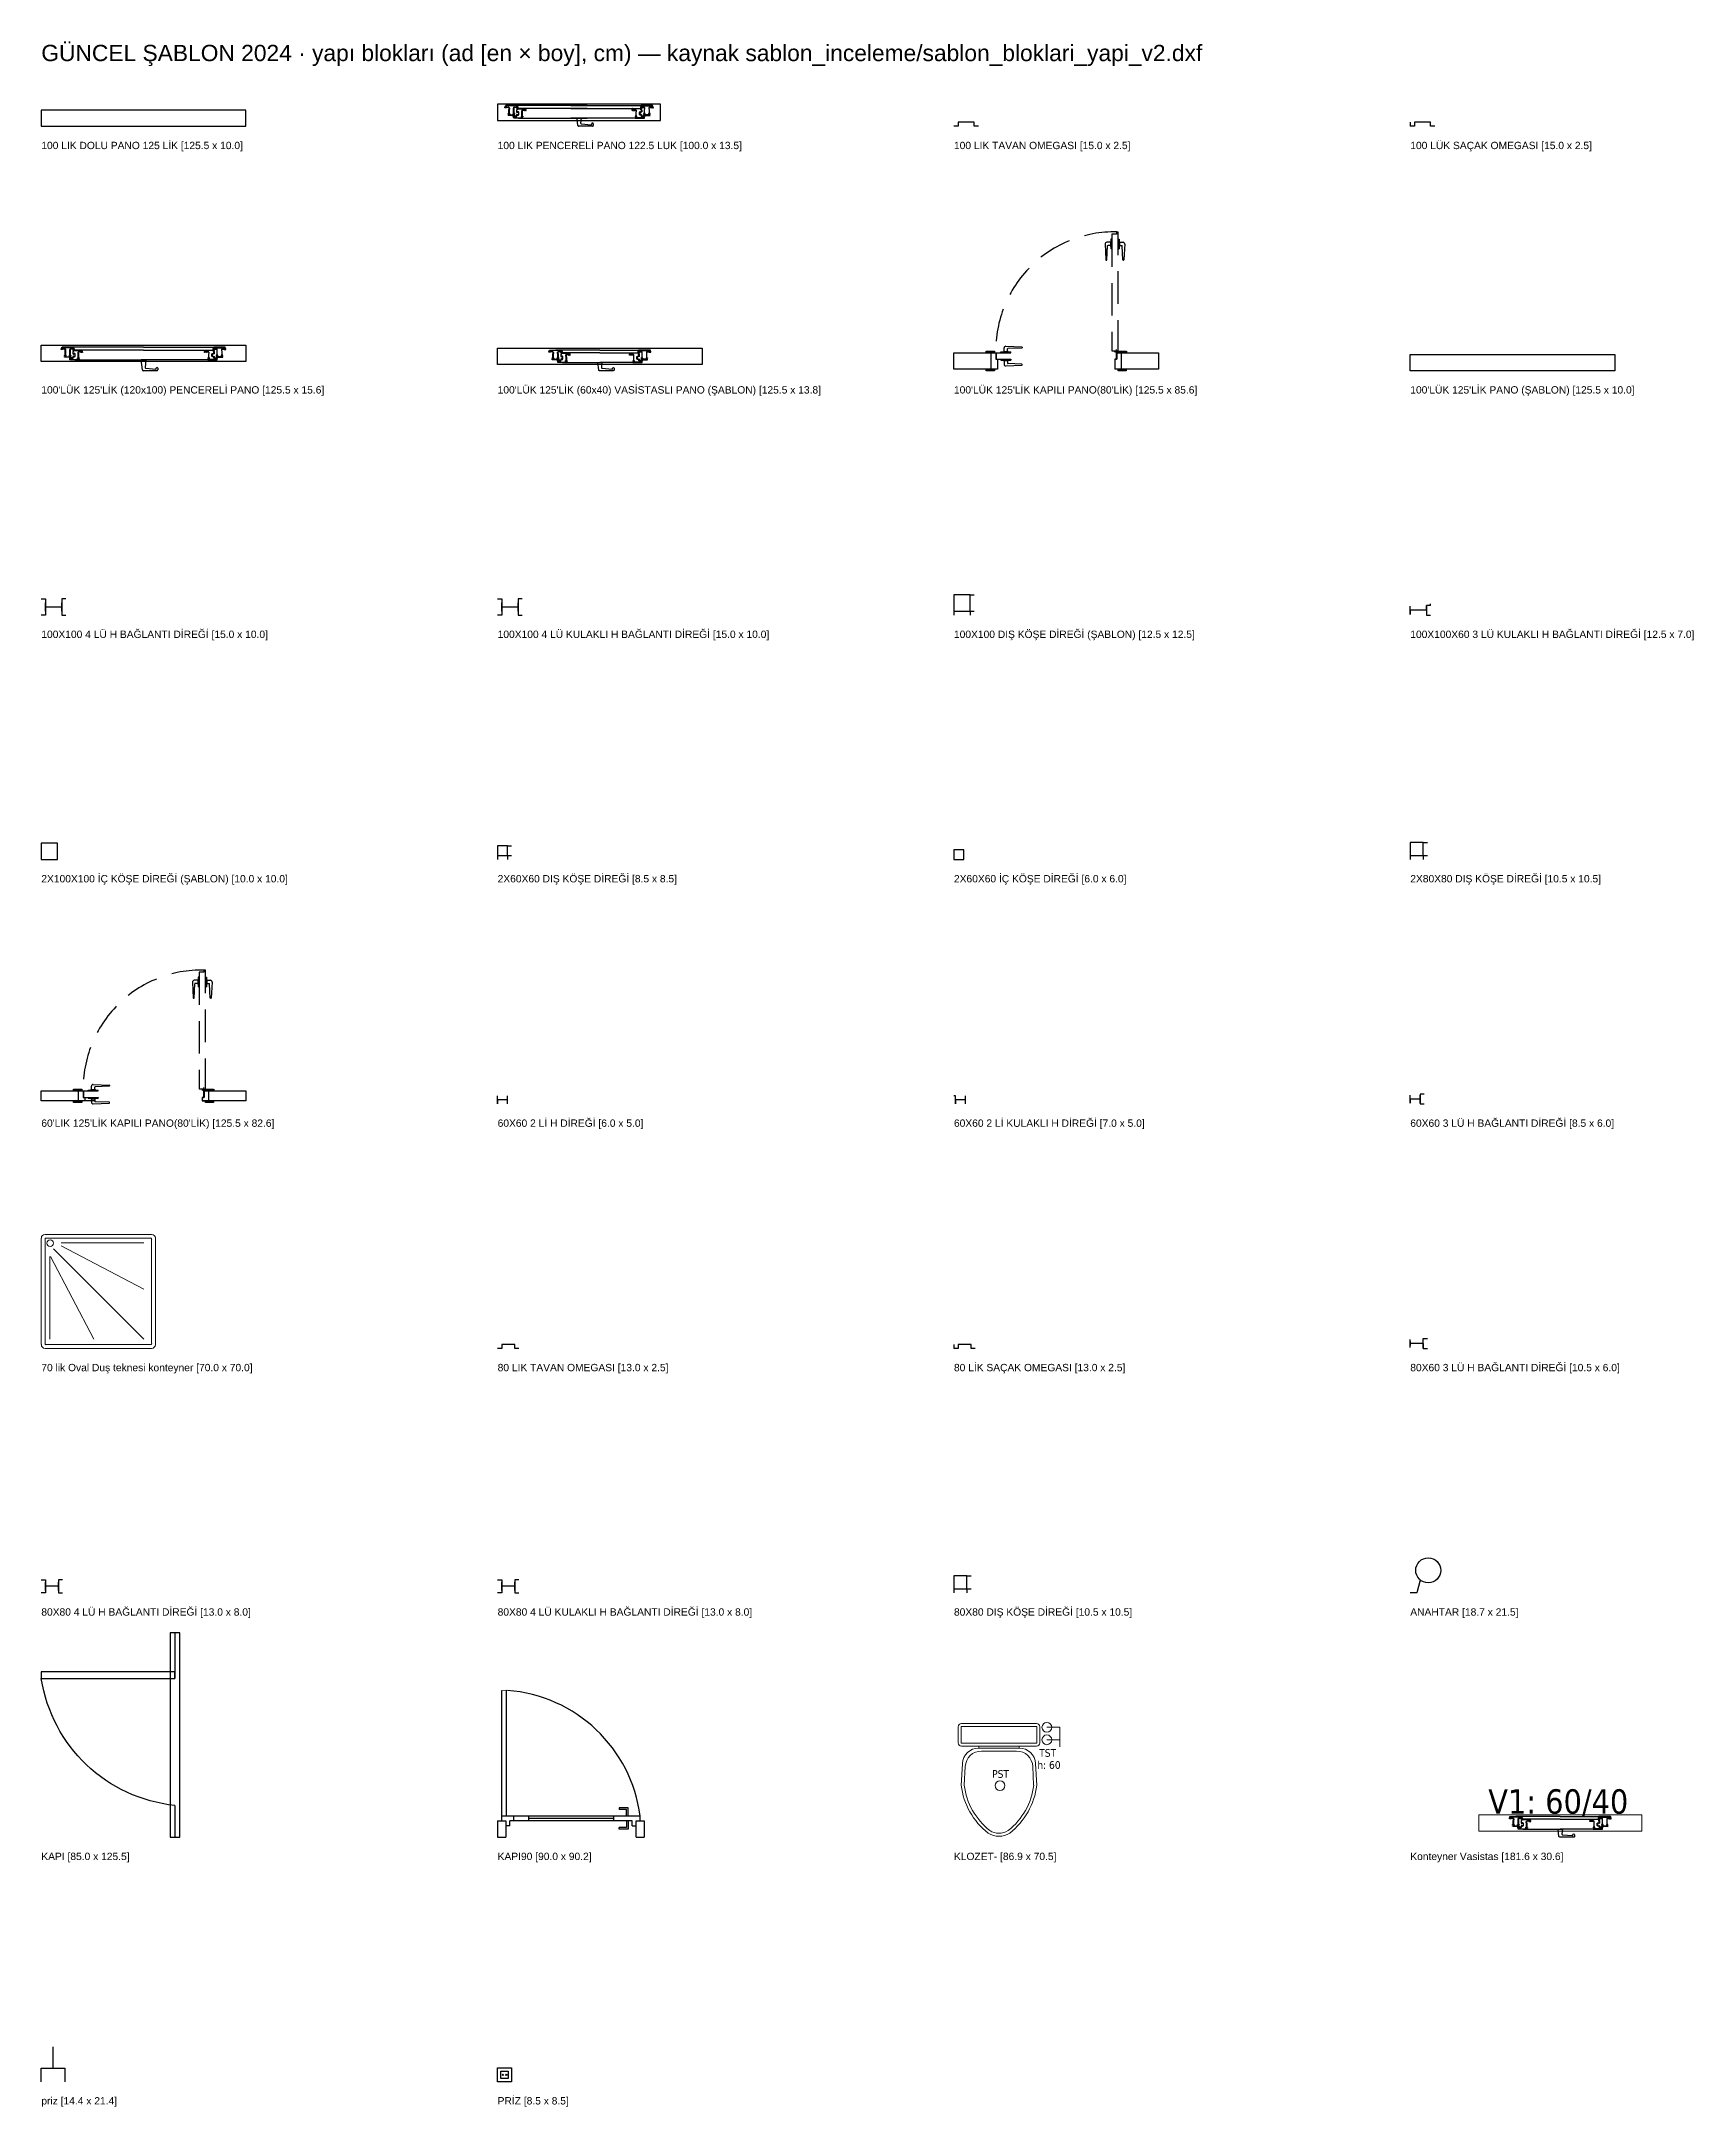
# Model space of a CAD drawing. Header units: centimetres. Extents: x -71 to 5571, y -2315 to 960.
# Drawn here: x 0 to 1014, y -2315 to -1048 of the extents above; entities that cross this region are included whole.
import ezdxf

# ---------------------------------------------------------------- set-up
doc = ezdxf.new("R2010")
doc.units = ezdxf.units.CM
for name, pattern in [('ACAD_ISO07W100', [3, 0, -3]), ('DASHED2', [0.375, 0.25, -0.125]), ('HIDDEN', [9.525, 6.35, -3.175])]:
    doc.linetypes.add(name, pattern=pattern)
for name, color, linetype in [('0 max ref boşluk pano', 1, 'ACAD_ISO07W100'), ('1', 1, 'Continuous'), ('2', 1, 'Continuous'), ('Elektrik', 1, 'Continuous'), ('KAPI', 6, 'Continuous'), ('KAPI-PLAN', 7, 'Continuous'), ('SABLON_KARTI', 9, 'Continuous')]:
    doc.layers.add(name, color=color, linetype=linetype)
doc.layers.add('PANO', color=7, linetype='Continuous', lineweight=50)
doc.layers.add('VİTRİFİYE', color=3, linetype='Continuous', lineweight=9)
doc.styles.add('ARIAL_TR', font='arial.ttf')

msp = doc.modelspace()

# ---------------------------------------------------------------- texts
at = {"layer": 'SABLON_KARTI', "style": 'ARIAL_TR'}
for s, height, p in [('GÜNCEL ŞABLON 2024 · yapı blokları (ad [en × boy], cm) — kaynak sablon_inceleme/sablon_bloklari_yapi_v2.dxf', 10, (0, -1060)), ('100 LIK DOLU PANO 125 LİK [125.5 x 10.0]', 4.5, (0, -1114)), ('100 LIK PENCERELİ PANO 122.5 LUK [100.0 x 13.5]', 4.5, (280, -1114)), ('100 LIK TAVAN OMEGASI [15.0 x 2.5]', 4.5, (560, -1114)), ('100 LÜK SAÇAK OMEGASI [15.0 x 2.5]', 4.5, (840, -1114)), ("100'LÜK 125'LİK (120x100) PENCERELİ PANO [125.5 x 15.6]", 4.5, (0, -1264)), ("100'LÜK 125'LİK (60x40) VASİSTASLI PANO (ŞABLON) [125.5 x 13.8]", 4.5, (280, -1264)), ("100'LÜK 125'LİK KAPILI PANO(80'LİK) [125.5 x 85.6]", 4.5, (560, -1264)), ("100'LÜK 125'LİK PANO (ŞABLON) [125.5 x 10.0]", 4.5, (840, -1264)), ('100X100 4 LÜ H BAĞLANTI DİREĞİ [15.0 x 10.0]', 4.5, (0, -1414)), ('100X100 4 LÜ KULAKLI H BAĞLANTI DİREĞİ [15.0 x 10.0]', 4.5, (280, -1414)), ('100X100 DIŞ KÖŞE DİREĞİ (ŞABLON) [12.5 x 12.5]', 4.5, (560, -1414)), ('100X100X60 3 LÜ KULAKLI H BAĞLANTI DİREĞİ [12.5 x 7.0]', 4.5, (840, -1414)), ('2X100X100 İÇ KÖŞE DİREĞİ (ŞABLON) [10.0 x 10.0]', 4.5, (0, -1564)), ('2X60X60 DIŞ KÖŞE DİREĞİ [8.5 x 8.5]', 4.5, (280, -1564)), ('2X60X60 İÇ KÖŞE DİREĞİ [6.0 x 6.0]', 4.5, (560, -1564)), ('2X80X80 DIŞ KÖŞE DİREĞİ [10.5 x 10.5]', 4.5, (840, -1564)), ("60'LIK 125'LİK KAPILI PANO(80'LİK) [125.5 x 82.6]", 4.5, (0, -1714)), ('60X60 2 Lİ H DİREĞİ [6.0 x 5.0]', 4.5, (280, -1714)), ('60X60 2 Lİ KULAKLI H DİREĞİ [7.0 x 5.0]', 4.5, (560, -1714)), ('60X60 3 LÜ H BAĞLANTI DİREĞİ [8.5 x 6.0]', 4.5, (840, -1714)), ('70 lik Oval Duş teknesi konteyner [70.0 x 70.0]', 4.5, (0, -1864)), ('80 LIK TAVAN OMEGASI [13.0 x 2.5]', 4.5, (280, -1864)), ('80 LİK SAÇAK OMEGASI [13.0 x 2.5]', 4.5, (560, -1864)), ('80X60 3 LÜ H BAĞLANTI DİREĞİ [10.5 x 6.0]', 4.5, (840, -1864)), ('80X80 4 LÜ H BAĞLANTI DİREĞİ [13.0 x 8.0]', 4.5, (0, -2014)), ('80X80 4 LÜ KULAKLI H BAĞLANTI DİREĞİ [13.0 x 8.0]', 4.5, (280, -2014)), ('80X80 DIŞ KÖŞE DİREĞİ [10.5 x 10.5]', 4.5, (560, -2014)), ('ANAHTAR [18.7 x 21.5]', 4.5, (840, -2014)), ('KAPI [85.0 x 125.5]', 4.5, (0, -2164)), ('KAPI90 [90.0 x 90.2]', 4.5, (280, -2164)), ('KLOZET- [86.9 x 70.5]', 4.5, (560, -2164)), ('Konteyner Vasistas [181.6 x 30.6]', 4.5, (840, -2164)), ('priz [14.4 x 21.4]', 4.5, (0, -2314)), ('PRİZ [8.5 x 8.5]', 4.5, (280, -2314))]:
    msp.add_text(s, height=height, dxfattribs=at).set_placement(p)

# ---------------------------------------------------------------- blocks, each defined once
blk = doc.blocks.new('80X80 4 LÜ H BAĞLANTI DİREĞİ')
at = {"color": 23}
for p, q in [((0, 8), (2.5, 8)), ((2.5, 0), (0, 0)), ((2.5, 8), (2.5, 0)), ((2.5, 1.5), (2.5, 6.5)), ((2.5, 1.5), (2.5, 6.5)), ((10.5, 4), (2.5, 4)), ((2.5, 4), (2.5, 1.5)), ((2.5, 1.5), (2.5, 4)), ((13, 8), (10.5, 8)), ((10.5, 8), (10.5, 0)), ((10.5, 1.5), (10.5, 6.5)), ((10.5, 1.5), (10.5, 4)), ((10.5, 0), (13, 0))]:
    blk.add_line(p, q, dxfattribs=at)
blk = doc.blocks.new('80X80 4 LÜ KULAKLI H BAĞLANTI DİREĞİ')
at = {"color": 56}
for p, q in [((0, 8), (2.5, 8)), ((2.5, 0), (0, 0)), ((2.5, 8), (2.5, 0)), ((2.5, 1.5), (2.5, 6.5)), ((2.5, 1.5), (2.5, 6.5)), ((10.5, 4), (2.5, 4)), ((2.5, 4), (2.5, 1.5)), ((2.5, 1.5), (2.5, 4)), ((13, 8), (10.5, 8)), ((10.5, 8), (10.5, 0)), ((10.5, 1.5), (10.5, 6.5)), ((10.5, 1.5), (10.5, 4)), ((10.5, 0), (13, 0))]:
    blk.add_line(p, q, dxfattribs=at)
blk = doc.blocks.new('80X80 DIŞ KÖŞE DİREĞİ')
at = {"color": 1}
for p, q in [((0, 2.5), (0, 0)), ((8, 2.5), (7.9, 0)), ((8, 10.5), (10.5, 10.5)), ((8, 2.5), (10.5, 2.5))]:
    blk.add_line(p, q, dxfattribs=at)
blk.add_lwpolyline([(0, 2.5), (8, 2.5), (8, 10.5), (0, 10.5)], close=True, dxfattribs=at)
blk = doc.blocks.new('ANAHTAR')
at = {"layer": 'Elektrik', "color": 20}
for p, q in [((4.1, 0), (0, 0)), ((6.1, 7.7), (4.1, 0))]:
    blk.add_line(p, q, dxfattribs=at)
blk.add_circle((11, 13.8), 7.67, dxfattribs=at)
blk = doc.blocks.new('KAPI')
for points in [[(79, 125.5), (79, 0), (85, 0), (85, 125.5)], [(79, 125.5), (79, 0), (85, 0), (85, 125.5)], [(85, 0), (85, 125.5), (79, 125.5), (79, 0)]]:
    blk.add_lwpolyline(points, close=True)
at = {"layer": '0 max ref boşluk pano', "linetype": 'ByBlock'}
for points in [[(82, 125.5), (82, 97.5)], [(82, 19.5), (82, 0)]]:
    blk.add_lwpolyline(points, dxfattribs=at)
blk.add_lwpolyline([(82, 19.5, -0.341049), (0, 97.5), (82, 97.5), (82, 101.5), (0, 101.5), (0, 97.5)], format="xyb", dxfattribs=at)
blk = doc.blocks.new('KAPI90')
at = {"layer": 'KAPI', "color": 2, "linetype": 'HIDDEN', "lineweight": 13, "ltscale": 0.5}
blk.add_line((2.5, 90), (5.5, 90.2), dxfattribs=at)
at = {"layer": 'KAPI', "color": 2}
for p, q in [((2.5, 10), (2.5, 90)), ((5.5, 13), (5.5, 90.2)), ((87.5, 13), (2.5, 13)), ((10, 10), (10, 13)), ((19, 13), (19, 10)), ((71, 13), (71, 10)), ((80, 18), (74.5, 18)), ((74.5, 18), (74.5, 17)), ((79, 17), (74.5, 17)), ((79, 13), (79, 17)), ((80, 13), (80, 18)), ((87.5, 10), (87.5, 13)), ((0, 10), (5, 10)), ((0, 10), (0, 0)), ((0, 0), (5, 0)), ((5, 10), (5, 0)), ((7.5, 7), (5, 7)), ((82.5, 10), (7.5, 10)), ((7.5, 7), (7.5, 10)), ((71, 11.5), (19, 11.5)), ((79, 6), (74.5, 6)), ((74.5, 5), (74.5, 6)), ((80, 5), (74.5, 5)), ((79, 10), (79, 6)), ((80, 10), (80, 5)), ((82.5, 7), (82.5, 10)), ((82.5, 7), (85, 7)), ((85, 0), (85, 10)), ((85, 10), (90, 10)), ((85, 0), (90, 0)), ((90, 10), (90, 0))]:
    blk.add_line(p, q, dxfattribs=at)
blk.add_arc((-0.7, 1.5), 88.9, 7.4215, 85.5936, dxfattribs=at)
blk = doc.blocks.new('KLOZET-')
at = {"layer": 'PANO', "color": 4, "lineweight": 20, "ltscale": 100}
for p, q in [((64.9, 67.5), (57, 67.5)), ((64.9, 59.8), (64.9, 67.5)), ((57, 59.8), (64.9, 59.8)), ((64.9, 59.8), (64.9, 55.5))]:
    blk.add_line(p, q, dxfattribs=at)
for centre in [(57, 67.5), (57, 59.8), (28.2, 31.7)]:
    blk.add_circle(centre, 3, dxfattribs=at)
at = {"layer": 'VİTRİFİYE', "color": 4, "lineweight": 13}
for p, q in [((2.6, 67.8), (2.6, 57.9)), ((50.8, 67.9), (4.5, 67.9)), ((4.5, 67.9), (4.5, 57.8)), ((50.7, 69.8), (4.6, 69.8)), ((50.8, 57.8), (50.8, 67.9)), ((52.7, 57.9), (52.7, 67.8)), ((4.5, 57.8), (50.8, 57.8)), ((4.6, 55.9), (50.7, 55.9)), ((15.2, 54.7), (15.2, 55.9)), ((40.1, 54.7), (15.2, 54.7)), ((38.4, 52.9), (16.9, 52.9)), ((40.1, 54.7), (40.1, 55.9)), ((5.2, 45.3), (4.5, 31.8)), ((6.9, 43.4), (6.3, 32)), ((48.9, 32), (48.3, 43.4)), ((50.8, 31.8), (50, 45.3))]:
    blk.add_line(p, q, dxfattribs=at)
for centre, radius, start, end in [((4.6, 67.8), 2, 90, 180), ((50.7, 67.8), 2, 0, 90), ((4.6, 57.9), 2, 180, 270), ((15.2, 44.7), 10, 90, 176.7373), ((16.9, 42.9), 10, 90, 177.0059), ((38.4, 42.9), 10, 2.9941, 90), ((40.1, 44.7), 10, 3.2627, 90), ((50.7, 57.9), 2, 270, 0), ((47.9, 37.1), 43.8, 186.8616, 232.0628), ((48, 37.1), 42, 186.9948, 231.7308), ((7.3, 37.1), 42, 308.2692, 353.0052), ((7.3, 37.1), 43.8, 307.9372, 353.1384), ((27.6, 13.2), 12.6, 238.2496, 301.7504), ((27.6, 13.2), 10.7, 238.2496, 301.7504)]:
    blk.add_arc(centre, radius, start, end, dxfattribs=at)
at = {"char_height": 4.725, "width": 57.198, "attachment_point": 5, "style": 'ARIAL_TR'}
for s, insert in [('{\\fTahoma|b0|i0|c162|p34;TST}', (57.5, 51.7)), ('{\\fTahoma|b0|i0|c162|p34;PST}', (28.6, 38.8)), ('{\\fTahoma|b0|i0|c162|p34;h: 60 }', (58.3, 44.3))]:
    blk.add_mtext(s, dxfattribs=dict(at, insert=insert))
blk = doc.blocks.new('Konteyner Vasistas')
at = {"layer": '2'}
for p, q in [((92, 12.7), (64.8, 12.7)), ((92, 12.7), (119.3, 12.7)), ((69, 5), (92, 5)), ((92, 11), (70.7, 11)), ((92, 11), (113.4, 11)), ((115.1, 5), (92, 5))]:
    blk.add_line(p, q, dxfattribs=at)
for points in [[(61.3, 11.4), (61.3, 11.4), (61.2, 11.3, -0.198912), (61.1, 11.3), (60.8, 11.3, -0.414214), (60.8, 11.3), (60.8, 11.6, -0.090038), (60.8, 11.6), (61.1, 12.6, -0.31252), (61.3, 12.7), (68.2, 12.7, -0.31252), (68.4, 12.6), (68.8, 11.6), (68.8, 11.3, -0.414214), (68.7, 11.3), (68.4, 11.3, -0.198912), (68.4, 11.3), (68.3, 11.4), (68.3, 11.4, -0.414214), (68.3, 11.5), (68.5, 11.5), (68.5, 11.6), (68.4, 11.8, 0.31252), (68.4, 11.8), (68, 11.8, 0.414214), (68, 11.8), (68, 11.5), (68, 11.5, -0.618034), (68.1, 11.4), (68, 11.3, -0.198912), (67.9, 11.3), (67.8, 11.3, -0.414214), (67.7, 11.3), (67.7, 11.8, -0.414214), (67.9, 12.1), (68.3, 12.1, 0.523787), (68.3, 12.1), (68.2, 12.4, 0.31252), (68.1, 12.4), (61.4, 12.4, 0.31252), (61.3, 12.4), (61.2, 12.1, 0.523787), (61.3, 12.1), (61.6, 12.1, -0.414214), (61.8, 11.8), (61.8, 11.3, -0.414214), (61.8, 11.3), (61.6, 11.3, -0.198912), (61.6, 11.3), (61.5, 11.4), (61.5, 11.4, -0.414214), (61.5, 11.5), (61.6, 11.5), (61.6, 11.8, 0.414214), (61.5, 11.8), (61.1, 11.8, 0.31252), (61.1, 11.8), (61, 11.6), (61, 11.5), (61.2, 11.5, -0.414214)], [(122.8, 11.4), (122.8, 11.4), (122.9, 11.3, 0.198912), (122.9, 11.3), (123.3, 11.3, 0.414214), (123.3, 11.3), (123.3, 11.6, 0.090038), (123.3, 11.6), (123, 12.6, 0.31252), (122.8, 12.7), (115.9, 12.7, 0.31252), (115.7, 12.6), (115.3, 11.6), (115.3, 11.3, 0.414214), (115.4, 11.3), (115.7, 11.3, 0.198912), (115.7, 11.3), (115.8, 11.4), (115.8, 11.4, 0.414214), (115.8, 11.5), (115.6, 11.5), (115.6, 11.6), (115.6, 11.8, -0.31252), (115.7, 11.8), (116.1, 11.8, -0.414214), (116.1, 11.8), (116.1, 11.5), (116.1, 11.5, 0.618034), (116, 11.4), (116.1, 11.3, 0.198912), (116.1, 11.3), (116.3, 11.3, 0.414214), (116.4, 11.3), (116.4, 11.8, 0.414214), (116.2, 12.1), (115.8, 12.1, -0.523787), (115.8, 12.1), (115.9, 12.4, -0.31252), (115.9, 12.4), (122.7, 12.4, -0.31252), (122.7, 12.4), (122.9, 12.1, -0.523787), (122.8, 12.1), (122.5, 12.1, 0.414214), (122.3, 11.8), (122.3, 11.3, 0.414214), (122.3, 11.3), (122.5, 11.3, 0.198912), (122.5, 11.3), (122.6, 11.4), (122.6, 11.4, 0.414214), (122.6, 11.5), (122.5, 11.5), (122.5, 11.8, -0.414214), (122.6, 11.8), (122.9, 11.8, -0.31252), (123, 11.8), (123.1, 11.6), (123.1, 11.5), (122.9, 11.5, 0.414214)], [(61.8, 11.5), (61.8, 11.7), (63, 11.7, -0.436313), (63.5, 11.2), (63.4, 9.7), (63.4, 7.9), (63.5, 7.9, -0.414214), (63.7, 7.7), (63.7, 7, 0.414214), (63.8, 6.9), (65.8, 6.9, 0.414214), (65.8, 7), (65.8, 7.7, -0.414214), (66, 7.9), (66.2, 7.9), (66.2, 9.7), (66.1, 11.2, -0.436541), (66.6, 11.7), (67.7, 11.7), (67.7, 11.5), (66.6, 11.5, 0.436313), (66.3, 11.2), (66.4, 9.7), (66.4, 7.9, 0.198912), (66.4, 7.8), (66.4, 7.8, 0.242359), (66.5, 7.8), (66.7, 7.8, -1.148526), (66.8, 7.8), (66.8, 7.6, -0.366473), (66.7, 7.6), (66.5, 7.6, -0.041448), (66.5, 7.6), (66.3, 7.6, -0.414214), (66.3, 7.6), (66.3, 7.6, 0.198912), (66.3, 7.7), (66.2, 7.7, 0.198912), (66.1, 7.8), (66.1, 7.8, 0.414214), (66, 7.7), (66, 7, 0.414214), (66.1, 6.9), (66.5, 6.9, 0.414214), (66.5, 7), (66.5, 7, -0.35729), (66.6, 7.1), (66.7, 7.1, -0.473525), (66.8, 7), (66.8, 6.8, -0.414214), (66.7, 6.7), (62.8, 6.7, -0.414214), (62.8, 6.8), (62.8, 7, -0.473525), (62.8, 7.1), (63, 7.1, -0.35729), (63, 7), (63, 7, 0.414214), (63.1, 6.9), (63.5, 6.9, 0.414214), (63.5, 7), (63.5, 7.7, 0.414214), (63.5, 7.8), (63.4, 7.8, 0.198912), (63.4, 7.7), (63.3, 7.7, 0.198912), (63.3, 7.6), (63.3, 7.6, -0.414214), (63.2, 7.6), (63.1, 7.6), (62.8, 7.6, -0.366473), (62.8, 7.6), (62.8, 7.8, -1.148526), (62.9, 7.8), (63.1, 7.8, 0.242359), (63.1, 7.8), (63.2, 7.8, 0.198912), (63.2, 7.9), (63.2, 9.7), (63.3, 11.2, 0.436313), (63, 11.5)], [(100.8, 1.5), (100.8, 0.5, -0.414214), (100.3, 0), (91.7, 0, -0.385314), (91.2, 0.5), (90.8, 5), (93.3, 5), (93, 2, 0.424248), (93.4, 1.5), (99.5, 1, 0.435641), (99.8, 1.3), (99.8, 1.5, -1)], [(122.3, 11.5), (122.3, 11.7), (121.1, 11.7, 0.436313), (120.6, 11.2), (120.7, 9.7), (120.7, 7.9), (120.6, 7.9, 0.414214), (120.4, 7.7), (120.4, 7, -0.414214), (120.3, 6.9), (118.3, 6.9, -0.414214), (118.3, 7), (118.3, 7.7, 0.414214), (118.1, 7.9), (117.9, 7.9), (117.9, 9.7), (118, 11.2, 0.436541), (117.5, 11.7), (116.4, 11.7), (116.4, 11.5), (117.5, 11.5, -0.436313), (117.8, 11.2), (117.7, 9.7), (117.7, 7.9, -0.198912), (117.7, 7.8), (117.7, 7.8, -0.242359), (117.6, 7.8), (117.4, 7.8, 1.148526), (117.3, 7.8), (117.3, 7.6, 0.366473), (117.4, 7.6), (117.6, 7.6, 0.041448), (117.6, 7.6), (117.8, 7.6, 0.414214), (117.8, 7.6), (117.8, 7.6, -0.198912), (117.8, 7.7), (117.9, 7.7, -0.198912), (117.9, 7.8), (118, 7.8, -0.414214), (118.1, 7.7), (118.1, 7, -0.414214), (118, 6.9), (117.6, 6.9, -0.414214), (117.6, 7), (117.6, 7, 0.35729), (117.5, 7.1), (117.4, 7.1, 0.473525), (117.3, 7), (117.3, 6.8, 0.414214), (117.4, 6.7), (121.3, 6.7, 0.414214), (121.3, 6.8), (121.3, 7, 0.473525), (121.3, 7.1), (121.1, 7.1, 0.35729), (121.1, 7), (121.1, 7, -0.414214), (121, 6.9), (120.6, 6.9, -0.414214), (120.6, 7), (120.6, 7.7, -0.414214), (120.6, 7.8), (120.7, 7.8, -0.198912), (120.7, 7.7), (120.8, 7.7, -0.198912), (120.8, 7.6), (120.8, 7.6, 0.414214), (120.9, 7.6), (121, 7.6), (121.3, 7.6, 0.366473), (121.3, 7.6), (121.3, 7.8, 1.148526), (121.2, 7.8), (121, 7.8, -0.242359), (121, 7.8), (120.9, 7.8, -0.198912), (120.9, 7.9), (120.9, 9.7), (120.8, 11.2, -0.436313), (121.1, 11.5)]]:
    blk.add_lwpolyline(points, format="xyb", close=True, dxfattribs=at)
for points in [[(66.1, 6.4), (66.4, 6.4, -0.198912), (66.4, 6.4), (66.5, 6.3), (66.5, 6.2, -0.414214), (66.4, 6.2), (66.3, 6.2), (66.3, 6.1), (66.3, 5.9, 0.362465), (66.3, 5.9), (66.7, 5.9, 0.414214), (66.8, 6), (66.8, 6.2), (66.7, 6.2, -0.618034), (66.7, 6.3), (66.8, 6.4, -0.198912), (66.8, 6.4), (67, 6.4, -0.414214), (67, 6.3), (67, 5.8, -0.414214), (66.8, 5.7), (66.4, 5.7, 0.467928), (66.4, 5.6), (66.4, 5.3, 0.362465), (66.5, 5.2), (70.9, 5.2, 0.414214), (70.9, 5.3), (70.9, 6, -0.414214), (71.1, 6.2), (71.3, 6.2), (71.3, 8), (71.2, 9.5, -0.436541), (71.7, 10), (72.8, 10), (72.8, 9.8), (71.7, 9.8, 0.436313), (71.4, 9.5), (71.5, 8), (71.5, 6.2, 0.198912), (71.5, 6.1), (71.5, 6.1, 0.242359), (71.6, 6.1), (71.8, 6.1, -1.148526), (71.9, 6.1), (71.9, 5.9, -0.366473), (71.8, 5.9), (71.6, 5.8, -0.041448), (71.6, 5.8), (71.4, 5.8, -0.414214), (71.4, 5.9), (71.4, 5.9, 0.198912), (71.4, 6), (71.3, 6, 0.198912), (71.2, 6), (71.2, 6, 0.414214), (71.1, 6), (71.1, 5.3, 0.414214), (71.2, 5.2), (71.6, 5.2, 0.414214), (71.6, 5.3), (71.6, 5.3, -0.35729), (71.7, 5.4), (71.8, 5.4, -0.473525), (71.9, 5.3), (71.9, 5, -0.414214), (71.8, 5), (66.3, 5, -0.362465), (66.2, 5), (66, 6.3, -0.467928), (66, 6.4), (66.1, 6.4)], [(68.2, 10.8), (68, 10.8), (68.2, 10.8), (68.2, 10.2, -0.414214), (68.2, 10.2), (68, 10.2, 0.414214), (68, 10.1), (68, 8.8, 0.414214), (68, 8.7), (68.2, 8.7, -0.414214), (68.2, 8.7), (68.2, 8.6, 0.414214), (68.3, 8.5), (68.4, 8.5, 0.414214), (68.4, 8.6), (68.4, 8.7, -0.414214), (68.5, 8.7), (68.9, 8.7, -0.198912), (69, 8.7), (69.2, 8.5, -0.198912), (69.2, 8.5), (69.2, 7.3, -0.198912), (69.2, 7.3), (69, 7.1, -0.198912), (68.9, 7.1), (68.5, 7.1, -0.414214), (68.4, 7.2), (68.4, 7.2, 0.414214), (68.4, 7.3), (68.3, 7.3, 0.414214), (68.2, 7.2), (68.2, 7.2, -0.414214), (68.2, 7.1), (68, 7.1, 0.414214), (68, 7.1), (68, 6.2, -0.414214), (67.9, 6.2), (67, 6.2), (67, 6), (67.9, 6, 0.414214), (68.2, 6.2), (68.2, 6.9), (68.9, 6.9, 0.198912), (69.1, 7), (69.3, 7.1, 0.198912), (69.4, 7.3), (69.4, 8.5, 0.198912), (69.3, 8.7), (69.1, 8.8, 0.198912), (68.9, 8.9), (68.2, 8.9), (68.2, 10, 0.414214), (68.4, 10.2), (68.4, 10.8), (73.2, 10.8, -0.31252), (73.3, 10.7), (73.4, 10.4, -0.523787), (73.4, 10.3), (73, 10.3, 0.414214), (72.8, 10.2), (72.8, 9.7, 0.414214), (72.9, 9.6), (73, 9.6, 0.198912), (73.1, 9.6), (73.2, 9.7, 0.618034), (73.1, 9.8), (73.1, 9.8), (73.1, 10, -0.414214), (73.1, 10.1), (73.5, 10.1, -0.31252), (73.5, 10.1), (73.6, 9.9), (73.6, 9.8), (73.4, 9.8, 0.414214), (73.4, 9.7), (73.4, 9.7), (73.5, 9.6, 0.198912), (73.5, 9.6), (73.8, 9.6, 0.414214), (73.9, 9.7), (73.9, 9.9), (73.5, 10.9, 0.31252), (73.3, 11), (68, 11), (68, 10.8)], [(115.9, 10.8), (116.1, 10.8), (115.9, 10.8), (115.9, 10.2, 0.414214), (115.9, 10.2), (116.1, 10.2, -0.414214), (116.1, 10.1), (116.1, 8.8, -0.414214), (116.1, 8.7), (115.9, 8.7, 0.414214), (115.9, 8.7), (115.9, 8.6, -0.414214), (115.8, 8.5), (115.7, 8.5, -0.414214), (115.7, 8.6), (115.7, 8.7, 0.414214), (115.6, 8.7), (115.1, 8.7, 0.198912), (115.1, 8.7), (114.9, 8.5, 0.198912), (114.9, 8.5), (114.9, 7.3, 0.198912), (114.9, 7.3), (115.1, 7.1, 0.198912), (115.1, 7.1), (115.6, 7.1, 0.414214), (115.7, 7.2), (115.7, 7.2, -0.414214), (115.7, 7.3), (115.8, 7.3, -0.414214), (115.9, 7.2), (115.9, 7.2, 0.414214), (115.9, 7.1), (116.1, 7.1, -0.414214), (116.1, 7.1), (116.1, 6.2, 0.414214), (116.2, 6.2), (117, 6.2), (117, 6), (116.2, 6, -0.414214), (115.9, 6.2), (115.9, 6.9), (115.1, 6.9, -0.198912), (115, 7), (114.8, 7.1, -0.198912), (114.7, 7.3), (114.7, 8.5, -0.198912), (114.8, 8.7), (115, 8.8, -0.198912), (115.1, 8.9), (115.9, 8.9), (115.9, 10, -0.414214), (115.7, 10.2), (115.7, 10.8), (110.8, 10.8, 0.31252), (110.8, 10.7), (110.7, 10.4, 0.523787), (110.7, 10.3), (111.1, 10.3, -0.414214), (111.3, 10.2), (111.3, 9.7, -0.414214), (111.2, 9.6), (111, 9.6, -0.198912), (111, 9.6), (110.9, 9.7, -0.618034), (111, 9.8), (111, 9.8), (111, 10, 0.414214), (111, 10.1), (110.6, 10.1, 0.31252), (110.5, 10.1), (110.5, 9.9), (110.5, 9.8), (110.7, 9.8, -0.414214), (110.7, 9.7), (110.7, 9.7), (110.6, 9.6, -0.198912), (110.6, 9.6), (110.3, 9.6, -0.414214), (110.2, 9.7), (110.2, 9.9), (110.6, 10.9, -0.31252), (110.8, 11), (116.1, 11), (116.1, 10.8)], [(118, 6.4), (117.7, 6.4, 0.198912), (117.7, 6.4), (117.6, 6.3), (117.6, 6.2, 0.414214), (117.6, 6.2), (117.8, 6.2), (117.8, 6.1), (117.8, 5.9, -0.362465), (117.7, 5.9), (117.3, 5.9, -0.414214), (117.3, 6), (117.3, 6.2), (117.3, 6.2, 0.618034), (117.4, 6.3), (117.3, 6.4, 0.198912), (117.3, 6.4), (117.1, 6.4, 0.414214), (117, 6.3), (117, 5.8, 0.414214), (117.2, 5.7), (117.7, 5.7, -0.467928), (117.7, 5.6), (117.7, 5.3, -0.362465), (117.6, 5.2), (113.2, 5.2, -0.414214), (113.2, 5.3), (113.2, 6, 0.414214), (113, 6.2), (112.8, 6.2), (112.8, 8), (112.9, 9.5, 0.436541), (112.4, 10), (111.3, 10), (111.3, 9.8), (112.4, 9.8, -0.436313), (112.7, 9.5), (112.6, 8), (112.6, 6.2, -0.198912), (112.6, 6.1), (112.6, 6.1, -0.242359), (112.5, 6.1), (112.3, 6.1, 1.148526), (112.2, 6.1), (112.2, 5.9, 0.366473), (112.3, 5.9), (112.5, 5.8, 0.041448), (112.5, 5.8), (112.7, 5.8, 0.414214), (112.7, 5.9), (112.7, 5.9, -0.198912), (112.7, 6), (112.8, 6, -0.198912), (112.8, 6), (112.9, 6, -0.414214), (113, 6), (113, 5.3, -0.414214), (112.9, 5.2), (112.5, 5.2, -0.414214), (112.5, 5.3), (112.5, 5.3, 0.35729), (112.4, 5.4), (112.3, 5.4, 0.473525), (112.2, 5.3), (112.2, 5, 0.414214), (112.3, 5), (117.8, 5, 0.362465), (117.9, 5), (118.1, 6.3, 0.467928), (118.1, 6.4), (118, 6.4)]]:
    blk.add_lwpolyline(points, format="xyb", dxfattribs=at)
at = {"layer": 'PANO', "lineweight": 20, "ltscale": 100}
for p, q in [((42, 5.8), (42, 11.8)), ((142, 11.8), (142, 5.8))]:
    blk.add_line(p, q, dxfattribs=at)
for points in [[(42, 13.8), (142, 13.8)], [(42, 3.8), (42, 13.8)], [(142, 13.8), (142, 3.8)], [(142, 3.8), (42, 3.8)]]:
    blk.add_lwpolyline(points, dxfattribs=at)
at = {"insert": (90.8, 21), "char_height": 15, "width": 181.582, "attachment_point": 5, "style": 'ARIAL_TR'}
blk.add_mtext('{\\fTahoma|b0|i0|c162|p34;V1: 60/40}', dxfattribs=at)
blk = doc.blocks.new('priz')
at = {"layer": 'Elektrik', "color": 1}
for p, q in [((7.2, 8.3), (7.2, 21.4)), ((0, 0), (0, 8.3)), ((0, 8.3), (14.4, 8.3)), ((14.4, 8.3), (14.4, 0))]:
    blk.add_line(p, q, dxfattribs=at)
blk = doc.blocks.new('PRİZ')
for points in [[(0, 8.5), (8.5, 8.5), (8.5, 0), (0, 0)], [(2, 6.5), (6.5, 6.5), (6.5, 2), (2, 2)]]:
    blk.add_lwpolyline(points, close=True)
for centre in [(3.2, 4.2), (5.3, 4.2)]:
    blk.add_circle(centre, 0.4)
blk = doc.blocks.new('70 lik Oval Duş teknesi konteyner')
at = {"layer": 'VİTRİFİYE', "color": 4, "lineweight": 13}
for p, q in [((0, 2.3), (0, 67.7)), ((2.3, 70), (67.7, 70)), ((2.3, 3), (2.3, 67)), ((3, 67.7), (67, 67.7)), ((12.1, 64.7), (63, 64.7)), ((67.7, 67), (67.7, 3)), ((70, 67.7), (70, 2.3)), ((5.3, 5.6), (5.3, 56.5)), ((5.7, 56.5), (32.2, 5.6)), ((7.4, 61.2), (63, 5.6)), ((12.1, 62.9), (63, 36.4)), ((67.7, 0), (2.3, 0)), ((67, 2.3), (3, 2.3))]:
    blk.add_line(p, q, dxfattribs=at)
blk.add_circle((5.4, 64.6), 2.03, dxfattribs=at)
for centre, radius, start, end in [((2.3, 67.7), 2.28, 90, 180), ((3, 67), 0.76, 90, 180.0973), ((67, 67), 0.76, 0, 90), ((67.7, 67.7), 2.28, 0, 90), ((2.3, 2.3), 2.28, 180, 270), ((3, 3), 0.76, 179.5432, 270.4568), ((67, 3), 0.76, 270, 0), ((67.7, 2.3), 2.28, 270, 0)]:
    blk.add_arc(centre, radius, start, end, dxfattribs=at)
blk = doc.blocks.new('80 LIK TAVAN OMEGASI')
at = {"color": 5}
for p, q in [((2.5, 0), (0, 0)), ((10.5, 2.5), (2.5, 2.5)), ((2.5, 2.5), (2.5, 0)), ((10.5, 0), (10.5, 2.5)), ((13, 0), (10.5, 0))]:
    blk.add_line(p, q, dxfattribs=at)
blk = doc.blocks.new('80 LİK SAÇAK OMEGASI')
at = {"color": 34}
for p, q in [((0, 2.5), (0, 0)), ((2.5, 0), (0, 0)), ((10.5, 2.5), (2.5, 2.5)), ((2.5, 2.5), (2.5, 0)), ((10.5, 0), (10.5, 2.5)), ((13, 0), (10.5, 0))]:
    blk.add_line(p, q, dxfattribs=at)
blk = doc.blocks.new('80X60 3 LÜ H BAĞLANTI DİREĞİ')
at = {"color": 31}
for p, q in [((0, 0.5), (0, 5.5)), ((0, 4.25), (0, 1.75)), ((8, 3), (0, 3)), ((8, 0), (8, 6)), ((8, 6), (10.5, 6)), ((8, 3), (8, 0)), ((8, 0), (10.5, 0))]:
    blk.add_line(p, q, dxfattribs=at)
blk = doc.blocks.new('2X100X100 İÇ KÖŞE DİREĞİ (ŞABLON)')
at = {"color": 2}
blk.add_lwpolyline([(0, 0), (10, 0), (10, 10), (0, 10)], close=True, dxfattribs=at)
blk = doc.blocks.new('60X60 DIŞ KÖŞE DİREĞİ')
at = {"color": 1}
for p, q in [((0, 2.5), (0, 0)), ((6, 8.5), (8.5, 8.5)), ((6, 2.5), (6, 0)), ((6, 2.5), (8.5, 2.5))]:
    blk.add_line(p, q, dxfattribs=at)
blk.add_lwpolyline([(0, 2.5), (6, 2.5), (6, 8.5), (0, 8.5)], close=True, dxfattribs=at)
blk = doc.blocks.new('2X60X60 DIŞ KÖŞE DİREĞİ')
at = {"color": 0}
blk.add_blockref('60X60 DIŞ KÖŞE DİREĞİ', (0, 0), dxfattribs=at)
blk = doc.blocks.new('2X60X60 İÇ KÖŞE DİREĞİ')
at = {"color": 2}
blk.add_lwpolyline([(0, 0), (6, 0), (6, 6), (0, 6)], close=True, dxfattribs=at)
blk = doc.blocks.new('2X80X80 DIŞ KÖŞE DİREĞİ')
at = {"color": 0}
blk.add_blockref('80X80 DIŞ KÖŞE DİREĞİ', (0, 0), dxfattribs=at)
blk = doc.blocks.new("60'LIK 125'LİK KAPILI PANO(80'LİK)")
at = {"color": 1, "lineweight": 25}
for p, q in [((96, 76.2), (96, 73.6)), ((96.2, 76.4), (96.3, 76.4)), ((96.3, 77.9), (96.3, 71.9)), ((96.8, 77.9), (96.3, 77.9)), ((100.8, 77.9), (101.3, 77.9)), ((101.3, 77.9), (101.3, 71.9)), ((101.4, 76.4), (101.3, 76.4)), ((101.6, 76.2), (101.6, 73.6)), ((92.8, 74.8), (93.2, 65)), ((93.4, 64.9), (93.6, 64.9)), ((96, 75.9), (93.8, 75.9)), ((93.8, 65), (94.2, 73.7)), ((96, 73.9), (94.4, 73.9)), ((96.2, 73.4), (96.3, 73.4)), ((96.8, 71.9), (96.3, 71.9)), ((100.8, 71.9), (101.3, 71.9)), ((101.4, 73.4), (101.3, 73.4)), ((101.6, 75.9), (103.8, 75.9)), ((101.6, 73.9), (103.1, 73.9)), ((103.7, 65), (103.3, 73.7)), ((104.1, 64.9), (103.9, 64.9)), ((104.8, 74.8), (104.3, 65))]:
    blk.add_line(p, q, dxfattribs=at)
at = {"lineweight": 25}
for p, q in [((19.8, 9), (24.8, 9)), ((19.8, 8), (19.8, 9)), ((24.8, 8), (19.8, 8)), ((19.8, 2), (24.8, 2)), ((19.8, 1), (19.8, 2)), ((24.8, 1), (19.8, 1)), ((22.8, 8), (25.6, 8)), ((26.8, 2), (22.8, 2)), ((24.8, 9), (24.8, 8)), ((24.8, 2), (24.8, 1)), ((25.6, 8), (25.6, 4)), ((25.6, 4), (26.8, 4)), ((25.8, 8), (25.8, 4)), ((26.8, 4), (26.8, 2)), ((28.8, 8.5), (34.8, 8.5)), ((28.8, 8), (28.8, 8.5)), ((28.8, 8), (34.8, 8)), ((28.8, 4), (28.8, 3.5)), ((28.8, 4), (34.8, 4)), ((28.8, 3.5), (34.8, 3.5)), ((30.3, 8.6), (30.3, 8.5)), ((30.3, 3.4), (30.3, 3.5)), ((30.5, 8.8), (33.1, 8.8)), ((30.5, 3.2), (33.1, 3.2)), ((30.8, 8.8), (30.8, 11)), ((30.8, 3.2), (30.8, 1)), ((31.8, 12), (41.6, 11.6)), ((31.8, 0), (41.6, 0.5)), ((32.8, 8.8), (32.8, 10.4)), ((32.8, 3.2), (32.8, 1.6)), ((41.6, 11), (33, 10.6)), ((41.6, 1.1), (33, 1.4)), ((33.3, 8.6), (33.3, 8.5)), ((33.3, 3.4), (33.3, 3.5)), ((34.8, 8), (34.8, 8.5)), ((34.8, 4), (34.8, 3.5)), ((41.8, 11.4), (41.8, 11.2)), ((41.8, 0.7), (41.8, 0.9)), ((98.4, 8.7), (101.3, 8.7)), ((99.9, 4), (98.7, 4)), ((98.7, 4), (98.7, 2)), ((98.7, 2), (102.7, 2)), ((99.7, 4), (99.7, 8)), ((99.8, 7.6), (99.8, 10.1)), ((102.7, 8), (99.9, 8)), ((99.9, 8), (99.9, 4)), ((100.7, 9), (105.7, 9)), ((105.7, 8), (100.7, 8)), ((100.7, 2), (105.7, 2)), ((100.7, 1), (100.7, 2)), ((105.7, 1), (100.7, 1)), ((100.8, 8), (100.8, 9)), ((105.7, 2), (105.7, 1)), ((105.8, 9), (105.8, 8))]:
    blk.add_line(p, q, dxfattribs=at)
blk.add_circle((99.8, 8.7), 0.583, dxfattribs=at)
at = {"color": 1, "linetype": 'DASHED2', "lineweight": 25, "ltscale": 80}
blk.add_arc((98.3, 9.6), 72.6, 88.7535, 181.243, dxfattribs=at)
at = {"color": 1, "lineweight": 25}
for centre, radius, start, end in [((96.2, 76.2), 0.2, 90, 180), ((101.4, 76.2), 0.2, 0, 90), ((93.8, 74.9), 1, 90, 182.6026), ((93.4, 65.1), 0.2, 182.6026, 270), ((93.6, 65.1), 0.2, 270, 357.3974), ((94.4, 73.7), 0.2, 90, 177.5839), ((96.2, 73.6), 0.2, 180, 270), ((101.4, 73.6), 0.2, 270, 0), ((103.1, 73.7), 0.2, 2.4161, 90), ((103.9, 65.1), 0.2, 182.6026, 270), ((103.8, 74.9), 1, 357.3974, 90), ((104.1, 65.1), 0.2, 270, 357.3974)]:
    blk.add_arc(centre, radius, start, end, dxfattribs=at)
at = {"lineweight": 25}
for centre, radius, start, end in [((30.5, 8.6), 0.2, 90, 180), ((30.5, 3.4), 0.2, 180, 270), ((31.8, 11), 1, 87.3974, 180), ((31.8, 1), 1, 180, 272.6026), ((33, 10.4), 0.2, 92.4161, 180), ((33, 1.6), 0.2, 180, 267.5839), ((33.1, 8.6), 0.2, 0, 90), ((33.1, 3.4), 0.2, 270, 0), ((41.6, 11.4), 0.2, 0, 87.3974), ((41.6, 11.2), 0.2, 272.6026, 0), ((41.6, 0.9), 0.2, 0, 87.3974), ((41.6, 0.7), 0.2, 272.6026, 0)]:
    blk.add_arc(centre, radius, start, end, dxfattribs=at)
at = {"layer": 'KAPI-PLAN', "color": 1, "linetype": 'DASHED2', "lineweight": 25, "ltscale": 80}
for p, q in [((96.8, 80.9), (96.8, 9.3)), ((99.8, 80.9), (96.8, 80.9)), ((99.8, 82.2), (99.8, 80.9)), ((100.8, 82.2), (99.8, 82.2)), ((100.8, 8), (100.8, 82.2)), ((96.8, 9.3), (99.8, 9.3)), ((99.8, 9.3), (99.8, 8)), ((99.8, 8), (100.8, 8))]:
    blk.add_line(p, q, dxfattribs=at)
at = {"layer": 'PANO', "lineweight": 25, "ltscale": 100}
for p, q in [((22.8, 2), (22.8, 8)), ((25.8, 8), (34.8, 8)), ((25.8, 4), (34.8, 4)), ((98.7, 4), (99.7, 4)), ((102.7, 2), (102.7, 8))]:
    blk.add_line(p, q, dxfattribs=at)
for points in [[(0, 8), (34.8, 8)], [(32.8, 2), (0, 2), (0, 8)], [(99.7, 8), (125.5, 8), (125.5, 2), (98.7, 2)]]:
    blk.add_lwpolyline(points, dxfattribs=at)
blk = doc.blocks.new('60X60 2 Lİ H DİREĞİ')
at = {"color": 212}
for p, q in [((0, 0), (0, 5)), ((6, 2.5), (0, 2.5)), ((0, 2.5), (0, 0)), ((6, 0), (6, 5)), ((6, 0), (6, 2.5))]:
    blk.add_line(p, q, dxfattribs=at)
blk = doc.blocks.new('60X60 2 Lİ KULAKLI H DİREĞİ')
at = {"color": 95}
for p, q in [((1, 5), (0, 5)), ((1, 0), (1, 5)), ((7, 2.5), (1, 2.5)), ((1, 2.5), (1, 0)), ((7, 0), (7, 5)), ((7, 0), (7, 2.5))]:
    blk.add_line(p, q, dxfattribs=at)
blk = doc.blocks.new('60X60 3 LÜ H BAĞLANTI DİREĞİ')
at = {"color": 31}
for p, q in [((0, 0.5), (0, 5.5)), ((6, 3), (0, 3)), ((0, 3), (0, 0.5)), ((8.5, 6), (6, 6)), ((6, 6), (6, 0)), ((6, 0.5), (6, 5.5)), ((6, 0.5), (6, 3)), ((6, 0), (8.5, 0))]:
    blk.add_line(p, q, dxfattribs=at)
blk = doc.blocks.new('100 LIK DOLU PANO 125 LİK')
blk.add_lwpolyline([(0, 0), (125.5, 0), (125.5, 10), (0, 10)], close=True)
blk = doc.blocks.new('100 LIK PENCERELİ PANO 122.5 LUK')
blk.add_lwpolyline([(0, 3.5), (100, 3.5), (100, 13.5), (0, 13.5)], close=True)
at = {"layer": '1'}
for p, q in [((55, 12.7), (5, 12.7)), ((5, 12.7), (11.9, 12.7)), ((45, 12.7), (95, 12.7)), ((95, 12.7), (88.1, 12.7)), ((4.4, 11.4), (4.4, 11.6)), ((4.5, 11.6), (4.8, 12.6)), ((4.8, 11.3), (4.5, 11.3)), ((4.8, 11.8), (4.7, 11.6)), ((4.7, 11.6), (4.7, 11.5)), ((4.7, 11.5), (4.9, 11.5)), ((5.2, 11.8), (4.8, 11.8)), ((5, 12.4), (4.9, 12.1)), ((4.9, 11.5), (4.9, 11.4)), ((4.9, 11.4), (4.9, 11.3)), ((5, 12.1), (5.3, 12.1)), ((11.8, 12.5), (5.1, 12.5)), ((5.1, 11.4), (5.1, 11.5)), ((5.2, 11.3), (5.1, 11.4)), ((5.2, 11.5), (5.2, 11.8)), ((5.2, 11.5), (5.2, 11.5)), ((5.4, 11.3), (5.3, 11.3)), ((5.5, 11.9), (5.5, 11.4)), ((5.5, 11.5), (5.5, 11.7)), ((5.5, 11.7), (6.7, 11.7)), ((6.7, 11.5), (5.5, 11.5)), ((6.4, 7.6), (6.4, 7.8)), ((6.4, 6.8), (6.4, 7)), ((6.5, 7.8), (6.7, 7.8)), ((6.7, 7.6), (6.5, 7.6)), ((6.5, 7.1), (6.7, 7.1)), ((10.4, 6.7), (6.5, 6.7)), ((6.9, 7.6), (6.7, 7.6)), ((6.7, 7), (6.7, 7)), ((6.7, 7), (7.1, 7)), ((6.8, 9.7), (7, 11.2)), ((6.8, 7.9), (6.8, 9.7)), ((6.8, 7.8), (6.8, 7.8)), ((6.9, 7.6), (6.9, 7.6)), ((7.2, 11.2), (7, 9.7)), ((7, 9.7), (7, 7.9)), ((7, 7.9), (7.2, 7.9)), ((7, 7.7), (7, 7.7)), ((7.1, 7.8), (7.1, 7.8)), ((7.2, 7), (7.2, 7.7)), ((7.4, 7.7), (7.4, 7)), ((7.4, 7), (9.4, 7)), ((9.5, 7), (9.5, 7.7)), ((9.9, 5), (9.6, 6.3)), ((9.8, 9.7), (9.7, 11.2)), ((9.7, 7.9), (9.8, 7.9)), ((9.8, 7.8), (9.7, 7.8)), ((9.7, 7.7), (9.7, 7)), ((9.7, 7), (10.1, 7)), ((9.7, 6.4), (10.1, 6.4)), ((9.7, 6.4), (9.7, 6.4)), ((9.8, 7.9), (9.8, 9.7)), ((9.9, 11.2), (10, 9.7)), ((9.9, 7.7), (9.9, 7.7)), ((9.9, 7.6), (9.9, 7.6)), ((10.1, 6.2), (9.9, 6.2)), ((9.9, 6.2), (9.9, 6.1)), ((9.9, 6.1), (10, 5.9)), ((15.5, 5), (9.9, 5)), ((10, 9.7), (10, 7.9)), ((10.1, 7.6), (10, 7.6)), ((10, 5.9), (10.4, 5.9)), ((10, 5.6), (10.1, 5.3)), ((10.1, 7.8), (10.1, 7.8)), ((10.1, 6.4), (10.2, 6.3)), ((10.5, 5.7), (10.1, 5.7)), ((10.1, 5.2), (14.5, 5.2)), ((10.2, 11.7), (11.4, 11.7)), ((11.4, 11.5), (10.2, 11.5)), ((10.2, 7.8), (10.3, 7.8)), ((10.4, 7.6), (10.2, 7.6)), ((10.2, 7.1), (10.4, 7.1)), ((10.2, 7), (10.2, 7)), ((10.2, 6.3), (10.2, 6.2)), ((10.4, 7.8), (10.4, 7.6)), ((10.4, 7), (10.4, 6.8)), ((10.4, 6.3), (10.5, 6.4)), ((10.5, 6.2), (10.4, 6.2)), ((10.5, 6.4), (10.7, 6.4)), ((10.5, 5.9), (10.5, 6.2)), ((10.7, 6.3), (10.7, 5.9)), ((11.6, 6.2), (10.7, 6.2)), ((10.7, 6.2), (10.7, 6)), ((10.7, 6), (11.6, 6)), ((11.4, 11.4), (11.4, 11.9)), ((11.4, 11.7), (11.4, 11.5)), ((11.6, 11.3), (11.4, 11.3)), ((11.6, 12.1), (11.9, 12.1)), ((11.6, 11.8), (11.6, 11.5)), ((11.6, 11.5), (11.7, 11.5)), ((11.6, 10.1), (11.6, 8.8)), ((11.6, 7.1), (11.6, 6.2)), ((12.1, 11.8), (11.7, 11.8)), ((11.7, 11.4), (11.7, 11.3)), ((17, 11), (11.7, 11)), ((11.7, 11), (11.7, 10.8)), ((11.9, 10.8), (11.7, 10.8)), ((11.7, 10.8), (11.9, 10.8)), ((11.8, 10.2), (11.7, 10.2)), ((11.7, 8.7), (11.8, 8.7)), ((11.8, 7.1), (11.7, 7.1)), ((11.8, 8.9), (11.8, 10)), ((12.6, 8.9), (11.8, 8.9)), ((11.8, 6.2), (11.8, 6.9)), ((11.8, 6.9), (12.6, 6.9)), ((12, 12.1), (11.9, 12.4)), ((11.9, 11.4), (11.9, 11.5)), ((12, 11.3), (11.9, 11.4)), ((11.9, 10.8), (11.9, 10.2)), ((11.9, 8.7), (11.9, 8.6)), ((11.9, 8.5), (12, 8.5)), ((12, 7.3), (11.9, 7.3)), ((11.9, 7.3), (11.9, 7.2)), ((12, 11.5), (12.2, 11.5)), ((12.1, 12.6), (12.4, 11.6)), ((12.2, 11.6), (12.1, 11.8)), ((12.4, 11.3), (12.1, 11.3)), ((12.1, 10.2), (12.1, 10.8)), ((12.1, 10.8), (16.9, 10.8)), ((12.1, 8.6), (12.1, 8.7)), ((12.1, 8.7), (12.6, 8.7)), ((12.1, 7.2), (12.1, 7.3)), ((12.6, 7.1), (12.1, 7.1)), ((12.2, 11.5), (12.2, 11.6)), ((12.4, 11.6), (12.4, 11.4)), ((12.7, 8.7), (12.8, 8.5)), ((12.8, 7.3), (12.7, 7.1)), ((12.7, 5), (55, 5)), ((13, 8.7), (12.8, 8.8)), ((12.8, 8.5), (12.8, 7.3)), ((12.8, 7), (13, 7.1)), ((13, 7.3), (13, 8.5)), ((55, 11), (14.3, 11)), ((14.6, 5.3), (14.6, 6)), ((14.9, 8), (14.8, 9.5)), ((14.8, 6.2), (14.9, 6.2)), ((14.9, 6.1), (14.8, 6.1)), ((14.8, 6), (14.8, 5.3)), ((14.8, 5.2), (15.2, 5.2)), ((14.9, 6.2), (14.9, 8)), ((15, 9.5), (15.1, 8)), ((15, 6), (15, 6)), ((15, 5.9), (15, 5.9)), ((15.1, 8), (15.1, 6.2)), ((15.2, 5.9), (15.1, 5.9)), ((15.2, 6.1), (15.2, 6.1)), ((15.3, 10), (16.5, 10)), ((16.5, 9.8), (15.3, 9.8)), ((15.3, 6.1), (15.4, 6.1)), ((15.5, 5.9), (15.3, 5.9)), ((15.3, 5.4), (15.5, 5.4)), ((15.3, 5.3), (15.3, 5.3)), ((15.5, 6.1), (15.5, 5.9)), ((15.5, 5.3), (15.5, 5.1)), ((16.5, 10.2), (16.5, 9.7)), ((16.5, 10), (16.5, 9.8)), ((16.5, 9.6), (16.7, 9.6)), ((17, 10.4), (16.7, 10.4)), ((16.7, 9.8), (16.7, 10.1)), ((16.8, 9.8), (16.7, 9.8)), ((16.8, 10.1), (17.2, 10.1)), ((16.8, 9.6), (16.8, 9.7)), ((17, 10.7), (17.1, 10.4)), ((17, 9.8), (17, 9.7)), ((17, 9.7), (17.1, 9.6)), ((17.3, 9.8), (17.1, 9.8)), ((17.5, 9.9), (17.2, 10.9)), ((17.2, 10.1), (17.3, 9.9)), ((17.2, 9.6), (17.5, 9.6)), ((17.3, 9.9), (17.3, 9.8)), ((17.5, 9.7), (17.5, 9.9)), ((45, 11), (85.7, 11)), ((87.3, 5), (45, 5)), ((49.2, 0.5), (48.7, 5)), ((58.2, 0), (49.7, 0)), ((51.2, 5), (50.9, 2)), ((51.4, 1.5), (57.4, 1)), ((57.7, 1.3), (57.7, 1.5)), ((58.7, 1.5), (58.7, 0.5)), ((82.5, 9.9), (82.8, 10.9)), ((82.5, 9.7), (82.5, 9.9)), ((82.8, 9.6), (82.5, 9.6)), ((82.8, 10.1), (82.7, 9.9)), ((82.7, 9.9), (82.7, 9.8)), ((82.7, 9.8), (82.9, 9.8)), ((83.2, 10.1), (82.8, 10.1)), ((83, 10.7), (82.9, 10.4)), ((83, 9.7), (82.9, 9.6)), ((83, 11), (88.3, 11)), ((83, 10.4), (83.3, 10.4)), ((83, 9.8), (83, 9.7)), ((87.9, 10.8), (83.1, 10.8)), ((83.2, 9.8), (83.3, 9.8)), ((83.2, 9.6), (83.2, 9.7)), ((83.3, 9.8), (83.3, 10.1)), ((83.5, 9.6), (83.3, 9.6)), ((83.5, 10.2), (83.5, 9.7)), ((84.7, 10), (83.5, 10)), ((83.5, 10), (83.5, 9.8)), ((83.5, 9.8), (84.7, 9.8)), ((84.7, 6.1), (84.5, 6.1)), ((84.5, 6.1), (84.5, 5.9)), ((84.5, 5.9), (84.7, 5.9)), ((84.7, 5.4), (84.5, 5.4)), ((84.5, 5.3), (84.5, 5.1)), ((84.5, 5), (90.1, 5)), ((84.7, 5.3), (84.7, 5.3)), ((85.1, 5.2), (84.7, 5.2)), ((85, 9.5), (84.8, 8)), ((84.8, 8), (84.8, 6.2)), ((84.8, 6.1), (84.8, 6.1)), ((84.8, 5.9), (84.9, 5.9)), ((84.9, 5.9), (84.9, 5.9)), ((85, 8), (85.2, 9.5)), ((85, 6.2), (85, 8)), ((85.2, 6.2), (85, 6.2)), ((85, 6), (85, 6)), ((85.1, 6.1), (85.1, 6.1)), ((85.2, 6), (85.2, 5.3)), ((85.4, 5.3), (85.4, 6)), ((89.9, 5.2), (85.4, 5.2)), ((87, 8.7), (87.2, 8.8)), ((87, 7.3), (87, 8.5)), ((87.2, 7), (87, 7.1)), ((87.3, 8.7), (87.2, 8.5)), ((87.2, 8.5), (87.2, 7.3)), ((87.2, 7.3), (87.3, 7.1)), ((87.4, 8.9), (88.2, 8.9)), ((87.9, 8.7), (87.4, 8.7)), ((87.4, 7.1), (87.9, 7.1)), ((88.2, 6.9), (87.4, 6.9)), ((87.9, 12.6), (87.6, 11.6)), ((87.6, 11.6), (87.6, 11.4)), ((87.6, 11.3), (87.9, 11.3)), ((87.8, 11.6), (87.9, 11.8)), ((87.8, 11.5), (87.8, 11.6)), ((88, 11.5), (87.8, 11.5)), ((87.9, 11.8), (88.3, 11.8)), ((87.9, 10.2), (87.9, 10.8)), ((87.9, 8.6), (87.9, 8.7)), ((87.9, 7.2), (87.9, 7.3)), ((88, 12.1), (88.1, 12.4)), ((88, 11.3), (88.1, 11.4)), ((88.1, 8.5), (88, 8.5)), ((88, 7.3), (88.1, 7.3)), ((88.4, 12.1), (88.1, 12.1)), ((88.1, 11.4), (88.1, 11.5)), ((88.1, 10.8), (88.3, 10.8)), ((88.3, 10.8), (88.1, 10.8)), ((88.1, 10.8), (88.1, 10.2)), ((88.1, 8.7), (88.1, 8.6)), ((88.1, 7.3), (88.1, 7.2)), ((88.2, 12.5), (94.9, 12.5)), ((88.2, 10.2), (88.3, 10.2)), ((88.2, 8.9), (88.2, 10)), ((88.3, 8.7), (88.2, 8.7)), ((88.2, 7.1), (88.3, 7.1)), ((88.2, 6.2), (88.2, 6.9)), ((88.4, 11.5), (88.3, 11.5)), ((88.3, 11.4), (88.3, 11.3)), ((88.3, 11), (88.3, 10.8)), ((88.4, 11.8), (88.4, 11.5)), ((88.4, 11.3), (88.6, 11.3)), ((88.4, 10.1), (88.4, 8.8)), ((88.4, 7.1), (88.4, 6.2)), ((88.4, 6.2), (89.3, 6.2)), ((89.3, 6), (88.4, 6)), ((88.6, 11.4), (88.6, 11.9)), ((89.8, 11.7), (88.6, 11.7)), ((88.6, 11.7), (88.6, 11.5)), ((88.6, 11.5), (89.8, 11.5)), ((89.5, 6.4), (89.3, 6.4)), ((89.3, 6.3), (89.3, 5.9)), ((89.3, 6.2), (89.3, 6)), ((89.6, 6.3), (89.5, 6.4)), ((89.5, 5.9), (89.5, 6.2)), ((89.5, 6.2), (89.6, 6.2)), ((89.5, 5.7), (89.9, 5.7)), ((89.8, 7.8), (89.6, 7.8)), ((89.6, 7.8), (89.6, 7.6)), ((89.6, 7.6), (89.8, 7.6)), ((89.8, 7.1), (89.6, 7.1)), ((89.6, 7), (89.6, 6.8)), ((89.6, 6.7), (93.5, 6.7)), ((90, 5.9), (89.6, 5.9)), ((90.2, 7), (89.8, 7)), ((89.8, 7), (89.8, 7)), ((89.9, 6.4), (89.8, 6.3)), ((89.8, 6.3), (89.8, 6.2)), ((90.1, 11.2), (89.9, 9.7)), ((89.9, 9.7), (89.9, 7.9)), ((89.9, 7.8), (89.9, 7.8)), ((89.9, 7.6), (90, 7.6)), ((90.3, 6.4), (89.9, 6.4)), ((89.9, 6.2), (90.1, 6.2)), ((90, 5.6), (89.9, 5.3)), ((90, 7.6), (90, 7.6)), ((90.1, 6.1), (90, 5.9)), ((90.1, 9.7), (90.3, 11.2)), ((90.1, 7.9), (90.1, 9.7)), ((90.3, 7.9), (90.1, 7.9)), ((90.1, 7.7), (90.1, 7.7)), ((90.1, 5), (90.3, 6.3)), ((90.1, 6.2), (90.1, 6.1)), ((90.2, 7.8), (90.2, 7.8)), ((90.3, 7.7), (90.3, 7)), ((90.3, 6.4), (90.3, 6.4)), ((90.5, 7), (90.5, 7.7)), ((92.6, 7), (90.5, 7)), ((92.6, 7.7), (92.6, 7)), ((92.8, 11.2), (93, 9.7)), ((93, 7.9), (92.8, 7.9)), ((92.8, 7), (92.8, 7.7)), ((92.9, 7.8), (92.9, 7.8)), ((93.3, 7), (92.9, 7)), ((93.2, 9.7), (93, 11.2)), ((93, 9.7), (93, 7.9)), ((93, 7.7), (93, 7.7)), ((93.1, 7.6), (93.1, 7.6)), ((93.1, 7.6), (93.3, 7.6)), ((93.2, 7.9), (93.2, 9.7)), ((93.2, 7.8), (93.2, 7.8)), ((94.5, 11.7), (93.3, 11.7)), ((93.3, 11.5), (94.5, 11.5)), ((93.5, 7.8), (93.3, 7.8)), ((93.3, 7.6), (93.5, 7.6)), ((93.5, 7.1), (93.3, 7.1)), ((93.3, 7), (93.3, 7)), ((93.6, 7.6), (93.6, 7.8)), ((93.6, 6.8), (93.6, 7)), ((94.5, 11.9), (94.5, 11.4)), ((94.5, 11.5), (94.5, 11.7)), ((94.6, 11.3), (94.7, 11.3)), ((95, 12.1), (94.7, 12.1)), ((94.8, 11.5), (94.8, 11.8)), ((94.8, 11.8), (95.2, 11.8)), ((94.8, 11.5), (94.8, 11.5)), ((94.8, 11.3), (94.9, 11.4)), ((94.9, 11.4), (94.9, 11.5)), ((95, 12.4), (95.1, 12.1)), ((95.1, 11.5), (95.1, 11.4)), ((95.3, 11.5), (95.1, 11.5)), ((95.1, 11.4), (95.1, 11.3)), ((95.5, 11.6), (95.2, 12.6)), ((95.2, 11.8), (95.3, 11.6)), ((95.2, 11.3), (95.5, 11.3)), ((95.3, 11.6), (95.3, 11.5)), ((95.6, 11.4), (95.6, 11.6))]:
    blk.add_line(p, q, dxfattribs=at)
at = {"layer": '1', "ltscale": 100}
blk.add_line((48.7, 5), (51.2, 5), dxfattribs=at)
at = {"layer": '1'}
for centre, radius, start, end in [((5, 12.5), 0.2, 90, 159.4202), ((11.9, 12.5), 0.2, 20.5798, 90), ((88.1, 12.5), 0.2, 90, 159.4202), ((95, 12.5), 0.2, 20.5798, 90), ((4.5, 11.6), 0.05, 159.4202, 180), ((4.5, 11.4), 0.05, 180, 270), ((4.8, 11.8), 0.05, 90, 159.4202), ((4.8, 11.4), 0.05, 270, 315), ((5, 12.1), 0.05, 159.4202, 270), ((4.9, 11.5), 0.05, 360, 90), ((5.1, 12.4), 0.05, 90, 159.4202), ((5.2, 11.5), 0.05, 90, 180), ((5.2, 11.8), 0.05, 0, 90), ((5.3, 11.4), 0.05, 225, 270), ((5.3, 11.9), 0.2, 0, 90), ((5.4, 11.4), 0.05, 270, 360), ((6.5, 7.8), 0.05, 344.1819, 180), ((6.5, 7.6), 0.05, 180, 260.5062), ((6.5, 7), 0.05, 78.6452, 180), ((6.5, 6.8), 0.05, 180, 270), ((6.7, 11.2), 0.5, 355.7108, 90), ((6.7, 11.2), 0.3, 355.7108, 90), ((6.7, 7.8), 0.05, 260.5062, 315), ((6.6, 7), 0.05, 360, 78.6452), ((6.7, 7), 0.05, 180, 270), ((6.8, 7.9), 0.05, 315, 360), ((7, 7.6), 0.05, 135, 180), ((6.9, 7.6), 0.05, 270, 0), ((7.1, 7.7), 0.05, 90, 135), ((7.1, 7.7), 0.05, 360, 90), ((7.1, 7), 0.05, 270, 0), ((7.2, 7.7), 0.2, 360, 90), ((7.4, 7), 0.05, 180, 270), ((9.4, 7), 0.05, 270, 360), ((9.7, 7.7), 0.2, 90, 180), ((9.7, 6.3), 0.05, 90, 190.3048), ((10.2, 11.2), 0.5, 89.9781, 184.311), ((9.7, 7.7), 0.05, 90, 180), ((9.7, 7), 0.05, 180, 270), ((9.8, 7.7), 0.05, 45, 90), ((10.2, 11.2), 0.3, 90, 184.2892), ((9.9, 7.6), 0.05, 0, 45), ((10, 7.6), 0.05, 180, 270), ((9.9, 5.1), 0.05, 190.3048, 270), ((10.1, 7.9), 0.05, 180, 225), ((10, 5.9), 0.05, 190.3048, 270), ((10.1, 5.6), 0.05, 90, 190.3048), ((10.1, 7.8), 0.05, 225, 279.4938), ((10.1, 7.6), 0.05, 270, 279.4938), ((10.1, 7), 0.05, 270, 360), ((10.1, 6.3), 0.05, 45, 90), ((10.1, 6.2), 0.05, 270, 360), ((10.1, 5.3), 0.05, 190.3048, 270), ((10.2, 7), 0.05, 101.3548, 180), ((10.4, 7.8), 0.05, 0, 195.8181), ((10.4, 7.6), 0.05, 279.4938, 0), ((10.4, 7), 0.05, 0, 101.3548), ((10.4, 6.8), 0.05, 270, 360), ((10.4, 6.3), 0.0625, 143.1301, 270), ((10.4, 5.9), 0.05, 270, 360), ((10.5, 6.3), 0.05, 90, 135), ((10.5, 5.9), 0.2, 270, 0), ((10.7, 6.3), 0.05, 360, 90), ((11.6, 11.9), 0.2, 90, 180), ((11.4, 11.4), 0.05, 180, 270), ((11.7, 11.8), 0.05, 90, 180), ((11.6, 11.4), 0.05, 270, 315), ((11.7, 10.1), 0.05, 90, 180), ((11.7, 8.8), 0.05, 180, 270), ((11.7, 7.1), 0.05, 90, 180), ((11.6, 6.2), 0.05, 270, 0), ((11.6, 6.2), 0.25, 270, 0), ((11.7, 11.4), 0.0625, 323.1301, 90), ((11.8, 12.4), 0.05, 20.5798, 90), ((11.8, 10.2), 0.05, 270, 0), ((11.8, 10.2), 0.25, 270, 360), ((11.8, 8.7), 0.05, 360, 90), ((11.8, 7.2), 0.05, 270, 0), ((11.9, 12.1), 0.05, 270, 20.5798), ((12, 11.5), 0.05, 90, 180), ((11.9, 8.6), 0.05, 180, 270), ((11.9, 7.3), 0.05, 90, 180), ((12.1, 11.4), 0.05, 225, 270), ((12, 8.6), 0.05, 270, 360), ((12, 7.3), 0.05, 0, 90), ((12.1, 11.8), 0.05, 20.5798, 90), ((12.1, 8.7), 0.05, 90, 180), ((12.1, 7.2), 0.05, 180, 270), ((12.4, 11.4), 0.05, 270, 360), ((12.6, 8.7), 0.25, 45, 90), ((12.6, 8.7), 0.05, 45, 90), ((12.6, 7.2), 0.05, 270, 315), ((12.6, 7.2), 0.25, 270, 315), ((12.8, 8.5), 0.05, 360, 45), ((12.8, 7.3), 0.05, 315, 0), ((12.8, 8.5), 0.25, 360, 45), ((12.8, 7.3), 0.25, 315, 360), ((14.5, 5.3), 0.05, 270, 360), ((14.8, 6), 0.2, 90, 180), ((15.3, 9.5), 0.5, 89.9781, 184.311), ((14.8, 6), 0.05, 90, 180), ((14.8, 5.3), 0.05, 180, 270), ((14.9, 6), 0.05, 45, 90), ((15.3, 9.5), 0.3, 90, 184.2892), ((15, 5.9), 0.05, 360, 45), ((15.1, 5.9), 0.05, 180, 270), ((15.2, 6.2), 0.05, 180, 225), ((15.2, 6.1), 0.05, 225, 279.4938), ((15.2, 5.9), 0.05, 270, 279.4938), ((15.2, 5.3), 0.05, 270, 0), ((15.3, 5.3), 0.05, 101.3548, 180), ((15.5, 6.1), 0.05, 0, 195.8181), ((15.5, 5.9), 0.05, 279.4938, 0), ((15.5, 5.3), 0.05, 360, 101.3548), ((15.5, 5.1), 0.05, 270, 0), ((16.7, 10.2), 0.2, 90, 180), ((16.5, 9.7), 0.05, 180, 270), ((16.8, 10.1), 0.05, 90, 180), ((16.7, 9.7), 0.05, 270, 315), ((16.8, 9.7), 0.0625, 323.1301, 90), ((16.9, 10.7), 0.05, 20.5798, 90), ((17, 10.8), 0.2, 20.5798, 90), ((17, 10.4), 0.05, 270, 20.5798), ((17.1, 9.8), 0.05, 90, 180), ((17.2, 9.7), 0.05, 225, 270), ((17.2, 10.1), 0.05, 20.5798, 90), ((17.5, 9.7), 0.05, 270, 0), ((49.7, 0.5), 0.5, 185.7106, 270), ((51.4, 2), 0.5, 173.8845, 265.8404), ((57.4, 1.3), 0.3, 265.8404, 360), ((58.2, 1.5), 0.5, 0, 180), ((58.2, 0.5), 0.5, 270, 360), ((82.5, 9.7), 0.05, 180, 270), ((83, 10.8), 0.2, 90, 159.4202), ((82.8, 10.1), 0.05, 90, 159.4202), ((82.8, 9.7), 0.05, 270, 315), ((83, 10.4), 0.05, 159.4202, 270), ((82.9, 9.8), 0.05, 0, 90), ((83.1, 10.7), 0.05, 90, 159.4202), ((83.2, 9.7), 0.0625, 90, 216.8699), ((83.2, 10.1), 0.05, 0, 90), ((83.3, 9.7), 0.05, 225, 270), ((83.3, 10.2), 0.2, 360, 90), ((83.5, 9.7), 0.05, 270, 360), ((84.5, 6.1), 0.05, 344.1819, 180), ((84.5, 5.9), 0.05, 180, 260.5062), ((84.5, 5.3), 0.05, 78.6452, 180), ((84.5, 5.1), 0.05, 180, 270), ((84.7, 9.5), 0.5, 355.689, 90.0219), ((84.7, 9.5), 0.3, 355.7108, 90), ((84.7, 6.1), 0.05, 260.5062, 315), ((84.8, 5.9), 0.05, 260.5062, 270), ((84.6, 5.3), 0.05, 0, 78.6452), ((84.7, 5.3), 0.05, 180, 270), ((84.8, 6.2), 0.05, 315, 360), ((85, 5.9), 0.05, 135, 180), ((84.9, 5.9), 0.05, 270, 360), ((85.1, 6), 0.05, 90, 135), ((85.1, 6), 0.05, 0, 90), ((85.1, 5.3), 0.05, 270, 360), ((85.2, 6), 0.2, 360, 90), ((85.4, 5.3), 0.05, 180, 270), ((87.2, 8.5), 0.25, 135, 180), ((87.2, 7.3), 0.25, 180, 225), ((87.4, 8.7), 0.25, 90, 135), ((87.2, 8.5), 0.05, 135, 180), ((87.2, 7.3), 0.05, 180, 225), ((87.4, 7.2), 0.25, 225, 270), ((87.4, 8.7), 0.05, 90, 135), ((87.4, 7.2), 0.05, 225, 270), ((87.6, 11.4), 0.05, 180, 270), ((87.9, 11.8), 0.05, 90, 159.4202), ((87.9, 11.4), 0.05, 270, 315), ((88.2, 10.2), 0.25, 180, 270), ((87.9, 8.7), 0.05, 360, 90), ((88, 8.6), 0.05, 180, 270), ((88, 7.3), 0.05, 90, 180), ((87.9, 7.2), 0.05, 270, 0), ((88.1, 12.1), 0.05, 159.4202, 270), ((88, 11.5), 0.05, 360, 90), ((88.2, 12.4), 0.05, 90, 159.4202), ((88.2, 10.2), 0.05, 180, 270), ((88.2, 8.7), 0.05, 90, 180), ((88.1, 8.6), 0.05, 270, 0), ((88.1, 7.3), 0.05, 360, 90), ((88.2, 7.2), 0.05, 180, 270), ((88.3, 11.4), 0.0625, 90, 216.8699), ((88.4, 6.2), 0.25, 180, 270), ((88.3, 11.8), 0.05, 0, 90), ((88.4, 11.4), 0.05, 225, 270), ((88.3, 10.1), 0.05, 360, 90), ((88.3, 8.8), 0.05, 270, 0), ((88.3, 7.1), 0.05, 360, 90), ((88.4, 11.9), 0.2, 0, 90), ((88.4, 6.2), 0.05, 180, 270), ((88.6, 11.4), 0.05, 270, 360), ((89.3, 6.3), 0.05, 90, 180), ((89.5, 5.9), 0.2, 180, 270), ((89.5, 6.3), 0.05, 45, 90), ((89.6, 5.9), 0.05, 180, 270), ((89.6, 7.8), 0.05, 344.1819, 180), ((89.6, 7.6), 0.05, 180, 260.5062), ((89.6, 7), 0.05, 78.6452, 180), ((89.6, 6.8), 0.05, 180, 270), ((89.6, 6.3), 0.0625, 270, 36.8699), ((89.8, 11.2), 0.5, 355.689, 90.0219), ((89.8, 11.2), 0.3, 355.7108, 90), ((89.8, 7.8), 0.05, 260.5062, 315), ((89.9, 7.6), 0.05, 260.5062, 270), ((89.7, 7), 0.05, 0, 78.6452), ((89.8, 7), 0.05, 180, 270), ((89.9, 6.2), 0.05, 180, 270), ((89.9, 7.9), 0.05, 315, 360), ((89.9, 6.3), 0.05, 90, 135), ((89.9, 5.6), 0.05, 349.6952, 90), ((89.9, 5.3), 0.05, 270, 349.6952), ((90.1, 7.6), 0.05, 135, 180), ((90, 7.6), 0.05, 270, 0), ((90, 5.9), 0.05, 270, 349.6952), ((90.2, 7.7), 0.05, 90, 135), ((90.1, 5.1), 0.05, 270, 349.6952), ((90.2, 7.7), 0.05, 360, 90), ((90.2, 7), 0.05, 270, 0), ((90.3, 7.7), 0.2, 0, 90), ((90.3, 6.3), 0.05, 349.6952, 90), ((90.5, 7), 0.05, 180, 270), ((92.8, 7.7), 0.2, 90, 180), ((92.6, 7), 0.05, 270, 360), ((93.3, 11.2), 0.5, 90, 184.2892), ((92.9, 7.7), 0.05, 90, 180), ((92.9, 7), 0.05, 180, 270), ((92.9, 7.7), 0.05, 45, 90), ((93.3, 11.2), 0.3, 90, 184.2892), ((93, 7.6), 0.05, 0, 45), ((93.1, 7.6), 0.05, 180, 270), ((93.2, 7.9), 0.05, 180, 225), ((93.3, 7.8), 0.05, 225, 279.4938), ((93.4, 7), 0.05, 101.3548, 180), ((93.3, 7), 0.05, 270, 0), ((93.5, 7.8), 0.05, 0, 195.8181), ((93.5, 7.6), 0.05, 279.4938, 360), ((93.5, 7), 0.05, 360, 101.3548), ((93.5, 6.8), 0.05, 270, 360), ((94.7, 11.9), 0.2, 90, 180), ((94.6, 11.4), 0.05, 180, 270), ((94.7, 11.4), 0.05, 270, 315), ((94.8, 11.8), 0.05, 90, 180), ((94.8, 11.5), 0.05, 360, 90), ((94.9, 12.4), 0.05, 20.5798, 90), ((95, 12.1), 0.05, 270, 20.5798), ((95.1, 11.5), 0.05, 90, 180), ((95.2, 11.4), 0.05, 225, 270), ((95.2, 11.8), 0.05, 20.5798, 90), ((95.5, 11.6), 0.05, 360, 20.5798), ((95.5, 11.4), 0.05, 270, 0)]:
    blk.add_arc(centre, radius, start, end, dxfattribs=at)
blk = doc.blocks.new('100 LIK TAVAN OMEGASI')
at = {"color": 5}
for p, q in [((2.5, 0), (0, 0)), ((12.5, 2.5), (2.5, 2.5)), ((2.5, 2.5), (2.5, 0)), ((12.5, 0), (12.5, 2.5)), ((15, 0), (12.5, 0))]:
    blk.add_line(p, q, dxfattribs=at)
blk = doc.blocks.new('100 LÜK SAÇAK OMEGASI')
at = {"color": 34}
for p, q in [((0, 2.5), (0, 0)), ((2.5, 0), (0, 0)), ((12.5, 2.5), (2.5, 2.5)), ((2.5, 2.5), (2.5, 0)), ((12.5, 0), (12.5, 2.5)), ((15, 0), (12.5, 0))]:
    blk.add_line(p, q, dxfattribs=at)
blk = doc.blocks.new("100'LÜK 125'LİK (120x100) PENCERELİ PANO")
at = {"color": 1, "lineweight": 25}
for p, q in [((62.8, 14.4), (12.8, 14.4)), ((62.8, 12.7), (22.1, 12.7)), ((62.8, 14.4), (112.8, 14.4)), ((62.8, 12.7), (103.4, 12.7)), ((20.5, 6.7), (62.8, 6.7)), ((62, 0.5), (61.3, 6.7)), ((105, 6.7), (61.3, 6.7)), ((71, 0), (62.5, 0)), ((64.2, 6.7), (63.7, 2)), ((64.1, 1.5), (70.2, 1)), ((70.5, 1.3), (70.5, 1.5)), ((71.5, 1.5), (71.5, 0.5))]:
    blk.add_line(p, q, dxfattribs=at)
for points in [[(12.7, 13.1), (12.7, 13.1), (12.6, 13, -0.198912), (12.6, 13), (12.2, 13, -0.414214), (12.2, 13), (12.2, 13.3, -0.090038), (12.2, 13.3), (12.6, 14.3, -0.31252), (12.8, 14.4), (19.6, 14.4, -0.31252), (19.8, 14.3), (20.2, 13.3), (20.2, 13, -0.414214), (20.1, 13), (19.8, 13, -0.198912), (19.8, 13), (19.7, 13.1), (19.7, 13.1, -0.414214), (19.7, 13.2), (19.9, 13.2), (19.9, 13.3), (19.9, 13.5, 0.31252), (19.8, 13.5), (19.4, 13.5, 0.414214), (19.4, 13.4), (19.4, 13.2), (19.4, 13.2, -0.618034), (19.5, 13.1), (19.4, 13, -0.198912), (19.4, 13), (19.2, 13, -0.414214), (19.1, 13), (19.1, 13.5, -0.414214), (19.3, 13.7), (19.7, 13.7, 0.523787), (19.7, 13.8), (19.6, 14.1, 0.31252), (19.6, 14.1), (12.8, 14.1, 0.31252), (12.8, 14.1), (12.7, 13.8, 0.523787), (12.7, 13.7), (13, 13.7, -0.414214), (13.2, 13.5), (13.2, 13, -0.414214), (13.2, 13), (13, 13, -0.198912), (13, 13), (12.9, 13.1), (12.9, 13.1, -0.414214), (12.9, 13.2), (13, 13.2), (13, 13.4, 0.414214), (12.9, 13.5), (12.6, 13.5, 0.31252), (12.5, 13.5), (12.5, 13.3), (12.5, 13.2), (12.6, 13.2, -0.414214)], [(13.2, 13.2), (13.2, 13.4), (14.4, 13.4, -0.436313), (14.9, 12.9), (14.8, 11.4), (14.8, 9.6), (14.9, 9.6, -0.414214), (15.1, 9.4), (15.1, 8.7, 0.414214), (15.2, 8.6), (17.2, 8.6, 0.414214), (17.2, 8.7), (17.2, 9.4, -0.414214), (17.4, 9.6), (17.6, 9.6), (17.6, 11.4), (17.5, 12.9, -0.436541), (18, 13.4), (19.1, 13.4), (19.1, 13.2), (18, 13.2, 0.436313), (17.7, 12.9), (17.8, 11.4), (17.8, 9.5, 0.198912), (17.8, 9.5), (17.9, 9.5, 0.242359), (17.9, 9.4), (18.1, 9.5, -1.148526), (18.2, 9.5), (18.2, 9.3, -0.366473), (18.2, 9.3), (17.9, 9.2, -0.041448), (17.9, 9.2), (17.7, 9.2, -0.414214), (17.7, 9.3), (17.7, 9.3, 0.198912), (17.7, 9.4), (17.6, 9.4, 0.198912), (17.6, 9.4), (17.5, 9.4, 0.414214), (17.4, 9.4), (17.4, 8.7, 0.414214), (17.5, 8.6), (17.9, 8.6, 0.414214), (17.9, 8.7), (17.9, 8.7, -0.35729), (18, 8.8), (18.1, 8.8, -0.473525), (18.2, 8.7), (18.2, 8.4, -0.414214), (18.1, 8.4), (14.2, 8.4, -0.414214), (14.2, 8.4), (14.2, 8.7, -0.473525), (14.3, 8.8), (14.4, 8.8, -0.35729), (14.4, 8.7), (14.4, 8.7, 0.414214), (14.5, 8.6), (14.9, 8.6, 0.414214), (14.9, 8.7), (14.9, 9.4, 0.414214), (14.9, 9.4), (14.8, 9.4, 0.198912), (14.8, 9.4), (14.7, 9.4, 0.198912), (14.7, 9.3), (14.7, 9.3, -0.414214), (14.6, 9.2), (14.5, 9.2), (14.2, 9.3, -0.366473), (14.2, 9.3), (14.2, 9.5, -1.148526), (14.3, 9.5), (14.5, 9.4, 0.242359), (14.5, 9.5), (14.6, 9.5, 0.198912), (14.6, 9.5), (14.6, 11.4), (14.7, 12.9, 0.436313), (14.4, 13.2)], [(112.8, 13.1), (112.8, 13.1), (112.9, 13, 0.198912), (112.9, 13), (113.3, 13, 0.414214), (113.3, 13), (113.3, 13.3, 0.090038), (113.3, 13.3), (112.9, 14.3, 0.31252), (112.8, 14.4), (105.9, 14.4, 0.31252), (105.7, 14.3), (105.3, 13.3), (105.3, 13, 0.414214), (105.4, 13), (105.7, 13, 0.198912), (105.7, 13), (105.8, 13.1), (105.8, 13.1, 0.414214), (105.8, 13.2), (105.6, 13.2), (105.6, 13.3), (105.6, 13.5, -0.31252), (105.7, 13.5), (106.1, 13.5, -0.414214), (106.1, 13.4), (106.1, 13.2), (106.1, 13.2, 0.618034), (106, 13.1), (106.1, 13, 0.198912), (106.1, 13), (106.3, 13, 0.414214), (106.4, 13), (106.4, 13.5, 0.414214), (106.2, 13.7), (105.8, 13.7, -0.523787), (105.8, 13.8), (105.9, 14.1, -0.31252), (105.9, 14.1), (112.7, 14.1, -0.31252), (112.7, 14.1), (112.8, 13.8, -0.523787), (112.8, 13.7), (112.5, 13.7, 0.414214), (112.3, 13.5), (112.3, 13, 0.414214), (112.3, 13), (112.5, 13, 0.198912), (112.5, 13), (112.6, 13.1), (112.6, 13.1, 0.414214), (112.6, 13.2), (112.5, 13.2), (112.5, 13.4, -0.414214), (112.6, 13.5), (112.9, 13.5, -0.31252), (113, 13.5), (113, 13.3), (113, 13.2), (112.9, 13.2, 0.414214)], [(112.3, 13.2), (112.3, 13.4), (111.1, 13.4, 0.436313), (110.6, 12.9), (110.7, 11.4), (110.7, 9.6), (110.6, 9.6, 0.414214), (110.4, 9.4), (110.4, 8.7, -0.414214), (110.3, 8.6), (108.3, 8.6, -0.414214), (108.3, 8.7), (108.3, 9.4, 0.414214), (108.1, 9.6), (107.9, 9.6), (107.9, 11.4), (108, 12.9, 0.436541), (107.5, 13.4), (106.4, 13.4), (106.4, 13.2), (107.5, 13.2, -0.436313), (107.8, 12.9), (107.7, 11.4), (107.7, 9.5, -0.198912), (107.7, 9.5), (107.6, 9.5, -0.242359), (107.6, 9.4), (107.4, 9.5, 1.148526), (107.3, 9.5), (107.3, 9.3, 0.366473), (107.3, 9.3), (107.6, 9.2, 0.041448), (107.6, 9.2), (107.8, 9.2, 0.414214), (107.8, 9.3), (107.8, 9.3, -0.198912), (107.8, 9.4), (107.9, 9.4, -0.198912), (107.9, 9.4), (108, 9.4, -0.414214), (108.1, 9.4), (108.1, 8.7, -0.414214), (108, 8.6), (107.6, 8.6, -0.414214), (107.6, 8.7), (107.6, 8.7, 0.35729), (107.5, 8.8), (107.4, 8.8, 0.473525), (107.3, 8.7), (107.3, 8.4, 0.414214), (107.4, 8.4), (111.3, 8.4, 0.414214), (111.3, 8.4), (111.3, 8.7, 0.473525), (111.2, 8.8), (111.1, 8.8, 0.35729), (111.1, 8.7), (111.1, 8.7, -0.414214), (111, 8.6), (110.6, 8.6, -0.414214), (110.6, 8.7), (110.6, 9.4, -0.414214), (110.6, 9.4), (110.7, 9.4, -0.198912), (110.7, 9.4), (110.8, 9.4, -0.198912), (110.8, 9.3), (110.8, 9.3, 0.414214), (110.9, 9.2), (111, 9.2), (111.3, 9.3, 0.366473), (111.3, 9.3), (111.3, 9.5, 1.148526), (111.2, 9.5), (111, 9.4, -0.242359), (111, 9.5), (110.9, 9.5, -0.198912), (110.9, 9.5), (110.9, 11.4), (110.8, 12.9, -0.436313), (111.1, 13.2)]]:
    blk.add_lwpolyline(points, format="xyb", close=True, dxfattribs=at)
for points in [[(19.6, 12.4), (19.4, 12.4), (19.6, 12.4), (19.6, 11.9, -0.414214), (19.6, 11.8), (19.4, 11.8, 0.414214), (19.4, 11.8), (19.4, 10.4, 0.414214), (19.4, 10.4), (19.6, 10.4, -0.414214), (19.6, 10.3), (19.6, 10.2, 0.414214), (19.7, 10.2), (19.8, 10.2, 0.414214), (19.8, 10.2), (19.8, 10.3, -0.414214), (19.9, 10.4), (20.4, 10.4, -0.198912), (20.4, 10.4), (20.6, 10.2, -0.198912), (20.6, 10.2), (20.6, 9, -0.198912), (20.6, 9), (20.4, 8.8, -0.198912), (20.4, 8.8), (19.9, 8.8, -0.414214), (19.8, 8.8), (19.8, 8.9, 0.414214), (19.8, 9), (19.7, 9, 0.414214), (19.6, 8.9), (19.6, 8.8, -0.414214), (19.6, 8.8), (19.4, 8.8, 0.414214), (19.4, 8.7), (19.4, 7.9, -0.414214), (19.3, 7.9), (18.5, 7.9), (18.5, 7.7), (19.3, 7.7, 0.414214), (19.6, 7.9), (19.6, 8.6), (20.4, 8.6, 0.198912), (20.6, 8.7), (20.7, 8.8, 0.198912), (20.8, 9), (20.8, 10.2, 0.198912), (20.7, 10.4), (20.6, 10.5, 0.198912), (20.4, 10.6), (19.6, 10.6), (19.6, 11.6, 0.414214), (19.8, 11.9), (19.8, 12.4), (24.7, 12.4, -0.31252), (24.7, 12.4), (24.8, 12.1, -0.523787), (24.8, 12), (24.4, 12, 0.414214), (24.2, 11.8), (24.2, 11.3, 0.414214), (24.3, 11.3), (24.5, 11.3, 0.198912), (24.5, 11.3), (24.6, 11.4, 0.618034), (24.5, 11.5), (24.5, 11.5), (24.5, 11.7, -0.414214), (24.5, 11.8), (24.9, 11.8, -0.31252), (25, 11.8), (25, 11.6), (25, 11.5), (24.8, 11.5, 0.414214), (24.8, 11.4), (24.8, 11.4), (24.9, 11.3, 0.198912), (24.9, 11.3), (25.2, 11.3, 0.414214), (25.3, 11.3), (25.3, 11.6), (24.9, 12.6, 0.31252), (24.7, 12.7), (19.4, 12.7), (19.4, 12.4)], [(105.9, 12.4), (106.1, 12.4), (105.9, 12.4), (105.9, 11.9, 0.414214), (105.9, 11.8), (106.1, 11.8, -0.414214), (106.1, 11.8), (106.1, 10.4, -0.414214), (106.1, 10.4), (105.9, 10.4, 0.414214), (105.9, 10.3), (105.9, 10.2, -0.414214), (105.8, 10.2), (105.7, 10.2, -0.414214), (105.7, 10.2), (105.7, 10.3, 0.414214), (105.6, 10.4), (105.1, 10.4, 0.198912), (105.1, 10.4), (104.9, 10.2, 0.198912), (104.9, 10.2), (104.9, 9, 0.198912), (104.9, 9), (105.1, 8.8, 0.198912), (105.1, 8.8), (105.6, 8.8, 0.414214), (105.7, 8.8), (105.7, 8.9, -0.414214), (105.7, 9), (105.8, 9, -0.414214), (105.9, 8.9), (105.9, 8.8, 0.414214), (105.9, 8.8), (106.1, 8.8, -0.414214), (106.1, 8.7), (106.1, 7.9, 0.414214), (106.2, 7.9), (107, 7.9), (107, 7.7), (106.2, 7.7, -0.414214), (105.9, 7.9), (105.9, 8.6), (105.1, 8.6, -0.198912), (104.9, 8.7), (104.8, 8.8, -0.198912), (104.7, 9), (104.7, 10.2, -0.198912), (104.8, 10.4), (104.9, 10.5, -0.198912), (105.1, 10.6), (105.9, 10.6), (105.9, 11.6, -0.414214), (105.7, 11.9), (105.7, 12.4), (100.8, 12.4, 0.31252), (100.8, 12.4), (100.7, 12.1, 0.523787), (100.7, 12), (101.1, 12, -0.414214), (101.3, 11.8), (101.3, 11.3, -0.414214), (101.2, 11.3), (101, 11.3, -0.198912), (101, 11.3), (100.9, 11.4, -0.618034), (101, 11.5), (101, 11.5), (101, 11.7, 0.414214), (101, 11.8), (100.6, 11.8, 0.31252), (100.5, 11.8), (100.5, 11.6), (100.5, 11.5), (100.7, 11.5, -0.414214), (100.7, 11.4), (100.7, 11.4), (100.6, 11.3, -0.198912), (100.6, 11.3), (100.3, 11.3, -0.414214), (100.2, 11.3), (100.2, 11.6), (100.6, 12.6, -0.31252), (100.8, 12.7), (106.1, 12.7), (106.1, 12.4)], [(17.5, 8.1), (17.8, 8.1, -0.198912), (17.8, 8.1), (17.9, 8), (17.9, 7.9, -0.414214), (17.9, 7.9), (17.7, 7.9), (17.7, 7.8), (17.7, 7.6, 0.362465), (17.8, 7.6), (18.2, 7.6, 0.414214), (18.2, 7.6), (18.2, 7.9), (18.2, 7.9, -0.618034), (18.1, 8), (18.2, 8.1, -0.198912), (18.3, 8.1), (18.4, 8.1, -0.414214), (18.5, 8), (18.5, 7.5, -0.414214), (18.3, 7.3), (17.8, 7.3, 0.467928), (17.8, 7.3), (17.8, 7, 0.362465), (17.9, 6.9), (22.3, 6.9, 0.414214), (22.3, 7), (22.3, 7.7, -0.414214), (22.5, 7.9), (22.7, 7.9), (22.7, 9.7), (22.6, 11.2, -0.436541), (23.1, 11.7), (24.2, 11.7), (24.2, 11.5), (23.1, 11.5, 0.436313), (22.8, 11.2), (22.9, 9.7), (22.9, 7.8, 0.198912), (22.9, 7.8), (23, 7.8, 0.242359), (23, 7.7), (23.2, 7.8, -1.148526), (23.3, 7.8), (23.3, 7.6, -0.366473), (23.3, 7.6), (23, 7.5, -0.041448), (23, 7.5), (22.8, 7.5, -0.414214), (22.8, 7.6), (22.8, 7.6, 0.198912), (22.8, 7.7), (22.7, 7.7, 0.198912), (22.7, 7.7), (22.6, 7.7, 0.414214), (22.5, 7.7), (22.5, 7, 0.414214), (22.6, 6.9), (23, 6.9, 0.414214), (23, 7), (23, 7, -0.35729), (23.1, 7.1), (23.2, 7.1, -0.473525), (23.3, 7), (23.3, 6.7, -0.414214), (23.2, 6.7), (17.7, 6.7, -0.362465), (17.6, 6.7), (17.4, 8, -0.467928), (17.4, 8.1), (17.5, 8.1)], [(108, 8.1), (107.7, 8.1, 0.198912), (107.7, 8.1), (107.6, 8), (107.6, 7.9, 0.414214), (107.6, 7.9), (107.8, 7.9), (107.8, 7.8), (107.8, 7.6, -0.362465), (107.7, 7.6), (107.3, 7.6, -0.414214), (107.3, 7.6), (107.3, 7.9), (107.3, 7.9, 0.618034), (107.4, 8), (107.3, 8.1, 0.198912), (107.2, 8.1), (107.1, 8.1, 0.414214), (107, 8), (107, 7.5, 0.414214), (107.2, 7.3), (107.7, 7.3, -0.467928), (107.7, 7.3), (107.7, 7, -0.362465), (107.6, 6.9), (103.2, 6.9, -0.414214), (103.2, 7), (103.2, 7.7, 0.414214), (103, 7.9), (102.8, 7.9), (102.8, 9.7), (102.9, 11.2, 0.436541), (102.4, 11.7), (101.3, 11.7), (101.3, 11.5), (102.4, 11.5, -0.436313), (102.7, 11.2), (102.6, 9.7), (102.6, 7.8, -0.198912), (102.6, 7.8), (102.5, 7.8, -0.242359), (102.5, 7.7), (102.3, 7.8, 1.148526), (102.2, 7.8), (102.2, 7.6, 0.366473), (102.2, 7.6), (102.5, 7.5, 0.041448), (102.5, 7.5), (102.7, 7.5, 0.414214), (102.7, 7.6), (102.7, 7.6, -0.198912), (102.7, 7.7), (102.8, 7.7, -0.198912), (102.8, 7.7), (102.9, 7.7, -0.414214), (103, 7.7), (103, 7, -0.414214), (102.9, 6.9), (102.5, 6.9, -0.414214), (102.5, 7), (102.5, 7, 0.35729), (102.4, 7.1), (102.3, 7.1, 0.473525), (102.2, 7), (102.2, 6.7, 0.414214), (102.3, 6.7), (107.8, 6.7, 0.362465), (107.9, 6.7), (108.1, 8, 0.467928), (108.1, 8.1), (108, 8.1)]]:
    blk.add_lwpolyline(points, format="xyb", dxfattribs=at)
for centre, radius, start, end in [((62.5, 0.5), 0.5, 185.7106, 270), ((64.2, 2), 0.5, 173.8845, 265.8404), ((70.2, 1.3), 0.3, 265.8404, 360), ((71, 1.5), 0.5, 0, 180), ((71, 0.5), 0.5, 270, 360)]:
    blk.add_arc(centre, radius, start, end, dxfattribs=at)
at = {"layer": 'PANO', "color": 1, "lineweight": 25, "ltscale": 100}
blk.add_line((61.5, 6.7), (64, 6.7), dxfattribs=at)
at = {"layer": 'PANO', "lineweight": 25, "ltscale": 100}
blk.add_lwpolyline([(0, 15.6), (125.5, 15.6), (125.5, 5.6), (0, 5.6), (0, 15.6)], dxfattribs=at)
blk = doc.blocks.new("100'LÜK 125'LİK (60x40) VASİSTASLI PANO (ŞABLON)")
at = {"color": 1, "lineweight": 25}
for p, q in [((62.8, 12.7), (35.5, 12.7)), ((62.8, 12.7), (90, 12.7)), ((39.7, 5), (62.8, 5)), ((62.8, 11), (41.4, 11)), ((62.8, 11), (84.1, 11)), ((85.8, 5), (62.8, 5))]:
    blk.add_line(p, q, dxfattribs=at)
for points in [[(32, 11.5), (32, 11.4), (31.9, 11.3, -0.198912), (31.9, 11.3), (31.5, 11.3, -0.414214), (31.5, 11.4), (31.5, 11.6, -0.090038), (31.5, 11.6), (31.8, 12.6, -0.31252), (32, 12.7), (38.9, 12.7, -0.31252), (39.1, 12.6), (39.5, 11.6), (39.5, 11.4, -0.414214), (39.4, 11.3), (39.1, 11.3, -0.198912), (39.1, 11.3), (39, 11.4), (39, 11.5, -0.414214), (39, 11.5), (39.2, 11.5), (39.2, 11.6), (39.1, 11.8, 0.31252), (39.1, 11.8), (38.7, 11.8, 0.414214), (38.7, 11.8), (38.7, 11.5), (38.7, 11.5, -0.618034), (38.8, 11.4), (38.7, 11.3, -0.198912), (38.7, 11.3), (38.5, 11.3, -0.414214), (38.4, 11.4), (38.4, 11.8, -0.414214), (38.6, 12.1), (39, 12.1, 0.523787), (39, 12.1), (38.9, 12.4, 0.31252), (38.9, 12.5), (32.1, 12.5, 0.31252), (32, 12.4), (31.9, 12.1, 0.523787), (32, 12.1), (32.3, 12.1, -0.414214), (32.5, 11.8), (32.5, 11.4, -0.414214), (32.5, 11.3), (32.3, 11.3, -0.198912), (32.3, 11.3), (32.2, 11.4), (32.2, 11.5, -0.414214), (32.2, 11.5), (32.3, 11.5), (32.3, 11.8, 0.414214), (32.2, 11.8), (31.9, 11.8, 0.31252), (31.8, 11.8), (31.7, 11.6), (31.7, 11.5), (31.9, 11.5, -0.414214)], [(93.5, 11.5), (93.5, 11.4), (93.6, 11.3, 0.198912), (93.6, 11.3), (94, 11.3, 0.414214), (94, 11.4), (94, 11.6, 0.090038), (94, 11.6), (93.7, 12.6, 0.31252), (93.5, 12.7), (86.6, 12.7, 0.31252), (86.4, 12.6), (86, 11.6), (86, 11.4, 0.414214), (86.1, 11.3), (86.4, 11.3, 0.198912), (86.4, 11.3), (86.5, 11.4), (86.5, 11.5, 0.414214), (86.5, 11.5), (86.3, 11.5), (86.3, 11.6), (86.4, 11.8, -0.31252), (86.4, 11.8), (86.8, 11.8, -0.414214), (86.8, 11.8), (86.8, 11.5), (86.8, 11.5, 0.618034), (86.7, 11.4), (86.8, 11.3, 0.198912), (86.8, 11.3), (87, 11.3, 0.414214), (87.1, 11.4), (87.1, 11.8, 0.414214), (86.9, 12.1), (86.5, 12.1, -0.523787), (86.5, 12.1), (86.6, 12.4, -0.31252), (86.6, 12.5), (93.4, 12.5, -0.31252), (93.5, 12.4), (93.6, 12.1, -0.523787), (93.5, 12.1), (93.2, 12.1, 0.414214), (93, 11.8), (93, 11.4, 0.414214), (93, 11.3), (93.2, 11.3, 0.198912), (93.2, 11.3), (93.3, 11.4), (93.3, 11.5, 0.414214), (93.3, 11.5), (93.2, 11.5), (93.2, 11.8, -0.414214), (93.3, 11.8), (93.6, 11.8, -0.31252), (93.7, 11.8), (93.8, 11.6), (93.8, 11.5), (93.6, 11.5, 0.414214)], [(32.5, 11.5), (32.5, 11.7), (33.7, 11.7, -0.436313), (34.2, 11.2), (34.1, 9.7), (34.1, 7.9), (34.2, 7.9, -0.414214), (34.4, 7.7), (34.4, 7, 0.414214), (34.5, 7), (36.5, 7, 0.414214), (36.5, 7), (36.5, 7.7, -0.414214), (36.7, 7.9), (36.9, 7.9), (36.9, 9.7), (36.8, 11.2, -0.436541), (37.3, 11.7), (38.4, 11.7), (38.4, 11.5), (37.3, 11.5, 0.436313), (37, 11.2), (37.1, 9.7), (37.1, 7.9, 0.198912), (37.1, 7.8), (37.1, 7.8, 0.242359), (37.2, 7.8), (37.4, 7.8, -1.148526), (37.5, 7.8), (37.5, 7.6, -0.366473), (37.4, 7.6), (37.2, 7.6, -0.041448), (37.2, 7.6), (37, 7.6, -0.414214), (37, 7.6), (37, 7.6, 0.198912), (37, 7.7), (36.9, 7.7, 0.198912), (36.9, 7.8), (36.8, 7.8, 0.414214), (36.7, 7.7), (36.7, 7, 0.414214), (36.8, 7), (37.2, 7, 0.414214), (37.2, 7), (37.2, 7, -0.35729), (37.3, 7.1), (37.4, 7.1, -0.473525), (37.5, 7), (37.5, 6.8, -0.414214), (37.4, 6.7), (33.5, 6.7, -0.414214), (33.5, 6.8), (33.5, 7, -0.473525), (33.5, 7.1), (33.7, 7.1, -0.35729), (33.7, 7), (33.7, 7, 0.414214), (33.8, 7), (34.2, 7, 0.414214), (34.2, 7), (34.2, 7.7, 0.414214), (34.2, 7.8), (34.1, 7.8, 0.198912), (34.1, 7.7), (34, 7.7, 0.198912), (34, 7.6), (34, 7.6, -0.414214), (33.9, 7.6), (33.8, 7.6), (33.5, 7.6, -0.366473), (33.5, 7.6), (33.5, 7.8, -1.148526), (33.6, 7.8), (33.8, 7.8, 0.242359), (33.8, 7.8), (33.9, 7.8, 0.198912), (33.9, 7.9), (33.9, 9.7), (34, 11.2, 0.436313), (33.7, 11.5)], [(71.5, 1.5), (71.5, 0.5, -0.414214), (71, 0), (62.5, 0, -0.385314), (62, 0.5), (61.5, 5), (64, 5), (63.7, 2, 0.424248), (64.1, 1.5), (70.2, 1, 0.435641), (70.5, 1.3), (70.5, 1.5, -1)], [(93, 11.5), (93, 11.7), (91.8, 11.7, 0.436313), (91.3, 11.2), (91.4, 9.7), (91.4, 7.9), (91.3, 7.9, 0.414214), (91.1, 7.7), (91.1, 7, -0.414214), (91, 7), (89, 7, -0.414214), (89, 7), (89, 7.7, 0.414214), (88.8, 7.9), (88.6, 7.9), (88.6, 9.7), (88.7, 11.2, 0.436541), (88.2, 11.7), (87.1, 11.7), (87.1, 11.5), (88.2, 11.5, -0.436313), (88.5, 11.2), (88.4, 9.7), (88.4, 7.9, -0.198912), (88.4, 7.8), (88.4, 7.8, -0.242359), (88.3, 7.8), (88.1, 7.8, 1.148526), (88, 7.8), (88, 7.6, 0.366473), (88.1, 7.6), (88.3, 7.6, 0.041448), (88.3, 7.6), (88.5, 7.6, 0.414214), (88.5, 7.6), (88.5, 7.6, -0.198912), (88.5, 7.7), (88.6, 7.7, -0.198912), (88.6, 7.8), (88.7, 7.8, -0.414214), (88.8, 7.7), (88.8, 7, -0.414214), (88.7, 7), (88.3, 7, -0.414214), (88.3, 7), (88.3, 7, 0.35729), (88.2, 7.1), (88.1, 7.1, 0.473525), (88, 7), (88, 6.8, 0.414214), (88.1, 6.7), (92, 6.7, 0.414214), (92, 6.8), (92, 7, 0.473525), (92, 7.1), (91.8, 7.1, 0.35729), (91.8, 7), (91.8, 7, -0.414214), (91.7, 7), (91.3, 7, -0.414214), (91.3, 7), (91.3, 7.7, -0.414214), (91.3, 7.8), (91.4, 7.8, -0.198912), (91.4, 7.7), (91.5, 7.7, -0.198912), (91.5, 7.6), (91.5, 7.6, 0.414214), (91.6, 7.6), (91.7, 7.6), (92, 7.6, 0.366473), (92, 7.6), (92, 7.8, 1.148526), (91.9, 7.8), (91.7, 7.8, -0.242359), (91.7, 7.8), (91.6, 7.8, -0.198912), (91.6, 7.9), (91.6, 9.7), (91.5, 11.2, -0.436313), (91.8, 11.5)]]:
    blk.add_lwpolyline(points, format="xyb", close=True, dxfattribs=at)
for points in [[(36.8, 6.4), (37.1, 6.4, -0.198912), (37.1, 6.4), (37.2, 6.3), (37.2, 6.3, -0.414214), (37.2, 6.2), (37, 6.2), (37, 6.1), (37, 5.9, 0.362465), (37.1, 5.9), (37.5, 5.9, 0.414214), (37.5, 6), (37.5, 6.2), (37.5, 6.2, -0.618034), (37.4, 6.3), (37.5, 6.4, -0.198912), (37.5, 6.4), (37.7, 6.4, -0.414214), (37.8, 6.4), (37.8, 5.8, -0.414214), (37.6, 5.7), (37.1, 5.7, 0.467928), (37.1, 5.6), (37.1, 5.3, 0.362465), (37.2, 5.3), (41.6, 5.3, 0.414214), (41.6, 5.3), (41.6, 6, -0.414214), (41.8, 6.2), (42, 6.2), (42, 8), (41.9, 9.5, -0.436541), (42.4, 10), (43.5, 10), (43.5, 9.8), (42.4, 9.8, 0.436313), (42.1, 9.5), (42.2, 8), (42.2, 6.2, 0.198912), (42.2, 6.1), (42.2, 6.1, 0.242359), (42.3, 6.1), (42.5, 6.1, -1.148526), (42.6, 6.1), (42.6, 5.9, -0.366473), (42.5, 5.9), (42.3, 5.8, -0.041448), (42.3, 5.8), (42.1, 5.8, -0.414214), (42.1, 5.9), (42.1, 5.9, 0.198912), (42.1, 6), (42, 6, 0.198912), (42, 6.1), (41.9, 6.1, 0.414214), (41.8, 6), (41.8, 5.3, 0.414214), (41.9, 5.3), (42.3, 5.3, 0.414214), (42.3, 5.3), (42.3, 5.3, -0.35729), (42.4, 5.4), (42.5, 5.4, -0.473525), (42.6, 5.3), (42.6, 5.1, -0.414214), (42.5, 5), (37, 5, -0.362465), (36.9, 5), (36.7, 6.3, -0.467928), (36.7, 6.4), (36.8, 6.4)], [(38.9, 10.8), (38.7, 10.8), (38.9, 10.8), (38.9, 10.2, -0.414214), (38.9, 10.2), (38.7, 10.2, 0.414214), (38.7, 10.1), (38.7, 8.8, 0.414214), (38.7, 8.7), (38.9, 8.7, -0.414214), (38.9, 8.7), (38.9, 8.6, 0.414214), (39, 8.5), (39.1, 8.5, 0.414214), (39.1, 8.6), (39.1, 8.7, -0.414214), (39.2, 8.7), (39.7, 8.7, -0.198912), (39.7, 8.7), (39.9, 8.5, -0.198912), (39.9, 8.5), (39.9, 7.3, -0.198912), (39.9, 7.3), (39.7, 7.1, -0.198912), (39.7, 7.1), (39.2, 7.1, -0.414214), (39.1, 7.2), (39.1, 7.3, 0.414214), (39.1, 7.3), (39, 7.3, 0.414214), (38.9, 7.3), (38.9, 7.2, -0.414214), (38.9, 7.1), (38.7, 7.1, 0.414214), (38.7, 7.1), (38.7, 6.3, -0.414214), (38.6, 6.2), (37.8, 6.2), (37.8, 6), (38.6, 6, 0.414214), (38.9, 6.3), (38.9, 6.9), (39.7, 6.9, 0.198912), (39.8, 7), (40, 7.1, 0.198912), (40.1, 7.3), (40.1, 8.5, 0.198912), (40, 8.7), (39.8, 8.8, 0.198912), (39.7, 8.9), (38.9, 8.9), (38.9, 10, 0.414214), (39.1, 10.2), (39.1, 10.8), (44, 10.8, -0.31252), (44, 10.7), (44.1, 10.4, -0.523787), (44.1, 10.4), (43.7, 10.4, 0.414214), (43.5, 10.2), (43.5, 9.7, 0.414214), (43.6, 9.6), (43.8, 9.6, 0.198912), (43.8, 9.6), (43.9, 9.7, 0.618034), (43.8, 9.8), (43.8, 9.8), (43.8, 10.1, -0.414214), (43.8, 10.1), (44.2, 10.1, -0.31252), (44.2, 10.1), (44.3, 9.9), (44.3, 9.8), (44.1, 9.8, 0.414214), (44.1, 9.8), (44.1, 9.7), (44.2, 9.6, 0.198912), (44.2, 9.6), (44.5, 9.6, 0.414214), (44.6, 9.7), (44.6, 9.9), (44.2, 10.9, 0.31252), (44, 11), (38.7, 11), (38.7, 10.8)], [(86.6, 10.8), (86.8, 10.8), (86.6, 10.8), (86.6, 10.2, 0.414214), (86.6, 10.2), (86.8, 10.2, -0.414214), (86.8, 10.1), (86.8, 8.8, -0.414214), (86.8, 8.7), (86.6, 8.7, 0.414214), (86.6, 8.7), (86.6, 8.6, -0.414214), (86.5, 8.5), (86.4, 8.5, -0.414214), (86.4, 8.6), (86.4, 8.7, 0.414214), (86.3, 8.7), (85.8, 8.7, 0.198912), (85.8, 8.7), (85.6, 8.5, 0.198912), (85.6, 8.5), (85.6, 7.3, 0.198912), (85.6, 7.3), (85.8, 7.1, 0.198912), (85.8, 7.1), (86.3, 7.1, 0.414214), (86.4, 7.2), (86.4, 7.3, -0.414214), (86.4, 7.3), (86.5, 7.3, -0.414214), (86.6, 7.3), (86.6, 7.2, 0.414214), (86.6, 7.1), (86.8, 7.1, -0.414214), (86.8, 7.1), (86.8, 6.3, 0.414214), (86.9, 6.2), (87.7, 6.2), (87.7, 6), (86.9, 6, -0.414214), (86.6, 6.3), (86.6, 6.9), (85.8, 6.9, -0.198912), (85.7, 7), (85.5, 7.1, -0.198912), (85.4, 7.3), (85.4, 8.5, -0.198912), (85.5, 8.7), (85.7, 8.8, -0.198912), (85.8, 8.9), (86.6, 8.9), (86.6, 10, -0.414214), (86.4, 10.2), (86.4, 10.8), (81.5, 10.8, 0.31252), (81.5, 10.7), (81.4, 10.4, 0.523787), (81.4, 10.4), (81.8, 10.4, -0.414214), (82, 10.2), (82, 9.7, -0.414214), (81.9, 9.6), (81.7, 9.6, -0.198912), (81.7, 9.6), (81.6, 9.7, -0.618034), (81.7, 9.8), (81.7, 9.8), (81.7, 10.1, 0.414214), (81.7, 10.1), (81.3, 10.1, 0.31252), (81.3, 10.1), (81.2, 9.9), (81.2, 9.8), (81.4, 9.8, -0.414214), (81.4, 9.8), (81.4, 9.7), (81.3, 9.6, -0.198912), (81.3, 9.6), (81, 9.6, -0.414214), (80.9, 9.7), (80.9, 9.9), (81.3, 10.9, -0.31252), (81.5, 11), (86.8, 11), (86.8, 10.8)], [(88.7, 6.4), (88.4, 6.4, 0.198912), (88.4, 6.4), (88.3, 6.3), (88.3, 6.3, 0.414214), (88.3, 6.2), (88.5, 6.2), (88.5, 6.1), (88.5, 5.9, -0.362465), (88.4, 5.9), (88, 5.9, -0.414214), (88, 6), (88, 6.2), (88, 6.2, 0.618034), (88.1, 6.3), (88, 6.4, 0.198912), (88, 6.4), (87.8, 6.4, 0.414214), (87.7, 6.4), (87.7, 5.8, 0.414214), (87.9, 5.7), (88.4, 5.7, -0.467928), (88.4, 5.6), (88.4, 5.3, -0.362465), (88.3, 5.3), (83.9, 5.3, -0.414214), (83.9, 5.3), (83.9, 6, 0.414214), (83.7, 6.2), (83.5, 6.2), (83.5, 8), (83.6, 9.5, 0.436541), (83.1, 10), (82, 10), (82, 9.8), (83.1, 9.8, -0.436313), (83.4, 9.5), (83.3, 8), (83.3, 6.2, -0.198912), (83.3, 6.1), (83.3, 6.1, -0.242359), (83.2, 6.1), (83, 6.1, 1.148526), (82.9, 6.1), (82.9, 5.9, 0.366473), (83, 5.9), (83.2, 5.8, 0.041448), (83.2, 5.8), (83.4, 5.8, 0.414214), (83.4, 5.9), (83.4, 5.9, -0.198912), (83.4, 6), (83.5, 6, -0.198912), (83.5, 6.1), (83.6, 6.1, -0.414214), (83.7, 6), (83.7, 5.3, -0.414214), (83.6, 5.3), (83.2, 5.3, -0.414214), (83.2, 5.3), (83.2, 5.3, 0.35729), (83.1, 5.4), (83, 5.4, 0.473525), (82.9, 5.3), (82.9, 5.1, 0.414214), (83, 5), (88.5, 5, 0.362465), (88.6, 5), (88.8, 6.3, 0.467928), (88.8, 6.4), (88.7, 6.4)]]:
    blk.add_lwpolyline(points, format="xyb", dxfattribs=at)
at = {"layer": 'PANO', "lineweight": 25, "ltscale": 100}
for p, q in [((0, 5.8), (0, 11.8)), ((125.5, 11.8), (125.5, 5.8))]:
    blk.add_line(p, q, dxfattribs=at)
blk.add_lwpolyline([(0, 13.8), (125.5, 13.8), (125.5, 3.8), (0, 3.8), (0, 13.8)], dxfattribs=at)
blk = doc.blocks.new("100'LÜK 125'LİK KAPILI PANO(80'LİK)")
at = {"color": 1, "lineweight": 25}
for p, q in [((92.8, 77.8), (93.2, 68)), ((96, 78.8), (93.8, 78.8)), ((93.8, 68), (94.2, 76.6)), ((96, 76.8), (94.4, 76.8)), ((96, 79.1), (96, 76.5)), ((96.2, 79.3), (96.3, 79.3)), ((96.2, 76.3), (96.3, 76.3)), ((96.3, 80.8), (96.3, 74.8)), ((96.8, 80.8), (96.3, 80.8)), ((100.8, 80.8), (101.3, 80.8)), ((101.3, 80.8), (101.3, 74.8)), ((101.4, 79.3), (101.3, 79.3)), ((101.4, 76.3), (101.3, 76.3)), ((101.6, 79.1), (101.6, 76.5)), ((101.6, 78.8), (103.8, 78.8)), ((101.6, 76.8), (103.1, 76.8)), ((103.7, 68), (103.3, 76.6)), ((104.8, 77.8), (104.3, 68)), ((93.4, 67.8), (93.6, 67.8)), ((96.8, 74.8), (96.3, 74.8)), ((100.8, 74.8), (101.3, 74.8)), ((104.1, 67.8), (103.9, 67.8))]:
    blk.add_line(p, q, dxfattribs=at)
at = {"lineweight": 25}
for p, q in [((30.8, 11.8), (30.8, 14)), ((31.8, 15), (41.6, 14.6)), ((32.8, 11.8), (32.8, 13.4)), ((41.6, 13.9), (33, 13.6)), ((41.8, 14.4), (41.8, 14.1)), ((99.8, 10.6), (99.8, 13.1)), ((19.8, 12), (24.8, 12)), ((19.8, 11), (19.8, 12)), ((24.8, 11), (19.8, 11)), ((19.8, 1), (24.8, 1)), ((19.8, 0), (19.8, 1)), ((24.8, 0), (19.8, 0)), ((22.8, 11), (25.6, 11)), ((24.8, 12), (24.8, 11)), ((24.8, 1), (24.8, 0)), ((25.6, 11), (25.6, 7)), ((25.6, 7), (26.8, 7)), ((25.8, 11), (25.8, 7)), ((26.8, 7), (26.8, 1)), ((28.8, 11.5), (34.8, 11.5)), ((28.8, 11), (28.8, 11.5)), ((28.8, 11), (34.8, 11)), ((28.8, 7), (28.8, 6.5)), ((28.8, 7), (34.8, 7)), ((28.8, 6.5), (34.8, 6.5)), ((30.3, 11.6), (30.3, 11.5)), ((30.3, 6.4), (30.3, 6.5)), ((30.5, 11.8), (33.1, 11.8)), ((30.5, 6.2), (33.1, 6.2)), ((30.8, 6.2), (30.8, 4)), ((31.8, 3), (41.6, 3.4)), ((32.8, 6.2), (32.8, 4.6)), ((41.6, 4.1), (33, 4.4)), ((33.3, 11.6), (33.3, 11.5)), ((33.3, 6.4), (33.3, 6.5)), ((34.8, 11), (34.8, 11.5)), ((34.8, 7), (34.8, 6.5)), ((41.8, 3.6), (41.8, 3.9)), ((98.4, 11.7), (101.3, 11.7)), ((99.9, 7), (98.7, 7)), ((98.7, 7), (98.7, 1)), ((99.7, 7), (99.7, 11)), ((102.7, 11), (99.9, 11)), ((99.9, 11), (99.9, 7)), ((100.7, 12), (105.7, 12)), ((105.7, 11), (100.7, 11)), ((100.7, 1), (105.7, 1)), ((100.7, 0), (100.7, 1)), ((105.7, 0), (100.7, 0)), ((100.8, 11), (100.8, 12)), ((105.7, 1), (105.7, 0)), ((105.8, 12), (105.8, 11))]:
    blk.add_line(p, q, dxfattribs=at)
blk.add_circle((99.8, 11.7), 0.583, dxfattribs=at)
at = {"color": 1, "linetype": 'DASHED2', "lineweight": 25, "ltscale": 80}
blk.add_arc((98.3, 12.6), 72.6, 88.7535, 181.243, dxfattribs=at)
at = {"color": 1, "lineweight": 25}
for centre, radius, start, end in [((93.8, 77.8), 1, 90, 182.6026), ((94.4, 76.6), 0.2, 90, 177.5839), ((96.2, 79.1), 0.2, 90, 180), ((96.2, 76.5), 0.2, 180, 270), ((101.4, 79.1), 0.2, 0, 90), ((101.4, 76.5), 0.2, 270, 0), ((103.1, 76.6), 0.2, 2.4161, 90), ((103.8, 77.8), 1, 357.3974, 90), ((93.4, 68), 0.2, 182.6026, 270), ((93.6, 68), 0.2, 270, 357.3974), ((103.9, 68), 0.2, 182.6026, 270), ((104.1, 68), 0.2, 270, 357.3974)]:
    blk.add_arc(centre, radius, start, end, dxfattribs=at)
at = {"lineweight": 25}
for centre, radius, start, end in [((31.8, 14), 1, 87.3974, 180), ((33, 13.4), 0.2, 92.4161, 180), ((41.6, 14.4), 0.2, 0, 87.3974), ((41.6, 14.1), 0.2, 272.6026, 0), ((30.5, 11.6), 0.2, 90, 180), ((30.5, 6.4), 0.2, 180, 270), ((31.8, 4), 1, 180, 272.6026), ((33, 4.6), 0.2, 180, 267.5839), ((33.1, 11.6), 0.2, 0, 90), ((33.1, 6.4), 0.2, 270, 0), ((41.6, 3.9), 0.2, 0, 87.3974), ((41.6, 3.6), 0.2, 272.6026, 0)]:
    blk.add_arc(centre, radius, start, end, dxfattribs=at)
at = {"layer": 'KAPI-PLAN', "color": 1, "linetype": 'DASHED2', "lineweight": 25, "ltscale": 80}
for p, q in [((96.8, 83.8), (96.8, 12.3)), ((99.8, 83.8), (96.8, 83.8)), ((99.8, 85.1), (99.8, 83.8)), ((100.8, 85.1), (99.8, 85.1)), ((100.8, 11), (100.8, 85.1)), ((96.8, 12.3), (99.8, 12.3)), ((99.8, 12.3), (99.8, 11)), ((99.8, 11), (100.8, 11))]:
    blk.add_line(p, q, dxfattribs=at)
at = {"layer": 'PANO', "lineweight": 25, "ltscale": 100}
for p, q in [((22.8, 1), (22.8, 11)), ((25.8, 11), (34.8, 11)), ((25.8, 7), (34.8, 7)), ((98.7, 7), (99.7, 7)), ((102.7, 1), (102.7, 11))]:
    blk.add_line(p, q, dxfattribs=at)
for points in [[(0, 11), (34.8, 11)], [(26.8, 1), (0, 1), (0, 11)], [(99.7, 11), (125.5, 11), (125.5, 1), (98.7, 1)]]:
    blk.add_lwpolyline(points, dxfattribs=at)
blk = doc.blocks.new("100'LÜK 125'LİK PANO (ŞABLON)")
at = {"layer": 'PANO', "lineweight": 30, "ltscale": 100}
blk.add_lwpolyline([(0, 10), (125.5, 10), (125.5, 0), (0, 0), (0, 10)], dxfattribs=at)
blk = doc.blocks.new('100X100 4 LÜ H BAĞLANTI DİREĞİ')
at = {"color": 23}
for p, q in [((0, 10), (2.5, 10)), ((2.5, 0), (0, 0)), ((2.5, 10), (2.5, 0)), ((2.5, 2.5), (2.5, 7.5)), ((2.5, 2.5), (2.5, 7.5)), ((12.5, 5), (2.5, 5)), ((2.5, 5), (2.5, 2.5)), ((2.5, 2.5), (2.5, 5)), ((15, 10), (12.5, 10)), ((12.5, 10), (12.5, 0)), ((12.5, 2.5), (12.5, 7.5)), ((12.5, 2.5), (12.5, 5)), ((12.5, 0), (15, 0))]:
    blk.add_line(p, q, dxfattribs=at)
blk = doc.blocks.new('100X100 4 LÜ KULAKLI H BAĞLANTI DİREĞİ')
at = {"color": 56}
for p, q in [((0, 10), (2.5, 10)), ((2.5, 0), (0, 0)), ((2.5, 10), (2.5, 0)), ((2.5, 2.5), (2.5, 7.5)), ((2.5, 2.5), (2.5, 7.5)), ((12.5, 5), (2.5, 5)), ((2.5, 5), (2.5, 2.5)), ((2.5, 2.5), (2.5, 5)), ((15, 10), (12.5, 10)), ((12.5, 10), (12.5, 0)), ((12.5, 2.5), (12.5, 7.5)), ((12.5, 2.5), (12.5, 5)), ((12.5, 0), (15, 0))]:
    blk.add_line(p, q, dxfattribs=at)
blk = doc.blocks.new('100X100 DIŞ KÖŞE DİREĞİ (ŞABLON)')
at = {"color": 1}
for p, q in [((0, 2.5), (0, 0)), ((10, 12.5), (12.5, 12.5)), ((10, 2.5), (10, 0)), ((10, 2.5), (12.5, 2.5))]:
    blk.add_line(p, q, dxfattribs=at)
blk.add_lwpolyline([(0, 2.5), (10, 2.5), (10, 12.5), (0, 12.5)], close=True, dxfattribs=at)
blk = doc.blocks.new('100X100X60 3 LÜ KULAKLI H BAĞLANTI DİREĞİ')
at = {"color": 142}
for p, q in [((0, 0.5), (0, 5.5)), ((10, 3), (0, 3)), ((0, 3), (0, 0.5)), ((12.5, 6), (10, 6)), ((10, 3), (10, 6)), ((10, 6), (10, 0)), ((10, 0), (12.5, 0)), ((12.5, 6), (12.5, 7))]:
    blk.add_line(p, q, dxfattribs=at)

# ---------------------------------------------------------------- block references
at = {"layer": 'SABLON_KARTI'}
for name, p in [('100 LIK DOLU PANO 125 LİK', (0, -1100)), ('100 LIK PENCERELİ PANO 122.5 LUK', (280, -1100)), ('100 LIK TAVAN OMEGASI', (560, -1100)), ('100 LÜK SAÇAK OMEGASI', (840, -1100)), ("100'LÜK 125'LİK KAPILI PANO(80'LİK)", (560, -1250)), ("100'LÜK 125'LİK (120x100) PENCERELİ PANO", (0, -1250)), ("100'LÜK 125'LİK (60x40) VASİSTASLI PANO (ŞABLON)", (280, -1250)), ("100'LÜK 125'LİK PANO (ŞABLON)", (840, -1250)), ('100X100 4 LÜ H BAĞLANTI DİREĞİ', (0, -1400)), ('100X100 4 LÜ KULAKLI H BAĞLANTI DİREĞİ', (280, -1400)), ('100X100 DIŞ KÖŞE DİREĞİ (ŞABLON)', (560, -1400)), ('100X100X60 3 LÜ KULAKLI H BAĞLANTI DİREĞİ', (840, -1400)), ('2X100X100 İÇ KÖŞE DİREĞİ (ŞABLON)', (0, -1550)), ('2X60X60 DIŞ KÖŞE DİREĞİ', (280, -1550)), ('2X60X60 İÇ KÖŞE DİREĞİ', (560, -1550)), ('2X80X80 DIŞ KÖŞE DİREĞİ', (840, -1550)), ("60'LIK 125'LİK KAPILI PANO(80'LİK)", (0, -1700)), ('60X60 2 Lİ H DİREĞİ', (280, -1700)), ('60X60 2 Lİ KULAKLI H DİREĞİ', (560, -1700)), ('60X60 3 LÜ H BAĞLANTI DİREĞİ', (840, -1700)), ('70 lik Oval Duş teknesi konteyner', (0, -1850)), ('80 LIK TAVAN OMEGASI', (280, -1850)), ('80 LİK SAÇAK OMEGASI', (560, -1850)), ('80X60 3 LÜ H BAĞLANTI DİREĞİ', (840, -1850)), ('80X80 DIŞ KÖŞE DİREĞİ', (560, -2000)), ('ANAHTAR', (840, -2000)), ('80X80 4 LÜ H BAĞLANTI DİREĞİ', (0, -2000)), ('80X80 4 LÜ KULAKLI H BAĞLANTI DİREĞİ', (280, -2000)), ('KAPI', (0, -2150)), ('KAPI90', (280, -2150)), ('KLOZET-', (560, -2150)), ('Konteyner Vasistas', (840, -2150)), ('priz', (0, -2300)), ('PRİZ', (280, -2300))]:
    msp.add_blockref(name, p, dxfattribs=at)

msp.set_redraw_order([(e.dxf.handle, doc.entitydb.next_handle()) for e in msp.query("TEXT MTEXT ATTDEF DIMENSION ARC_DIMENSION")])  # texts and dimensions are drawn at this point

doc.saveas('drawing.dxf')
